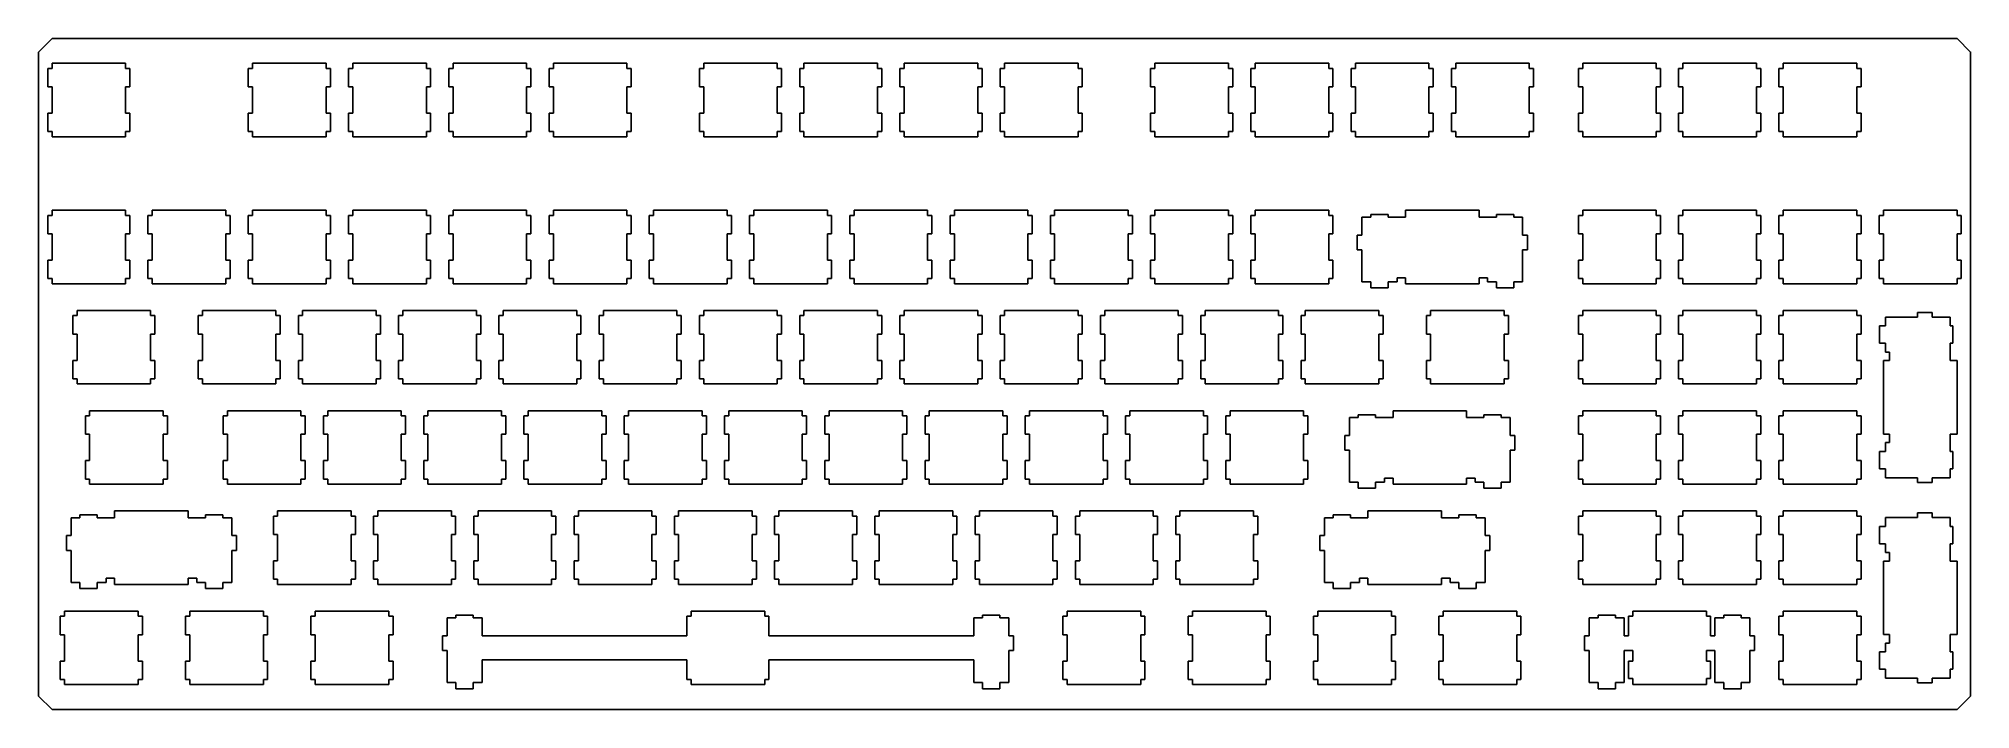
# Model space of a CAD drawing. Header units: millimetres. Extents: x 7 to 374, y 5 to 133.
import ezdxf

# ---------------------------------------------------------------- set-up
doc = ezdxf.new("R2010")
doc.units = ezdxf.units.MM
doc.layers.get('0').update_dxf_attribs({"true_color": 0xffffff})
doc.layers.add('BLACK', color=1, linetype='Continuous', true_color=0xff0000)

msp = doc.modelspace()

# ---------------------------------------------------------------- linework, layer by layer
at = {"color": 7, "true_color": 0xffffff}
for p, q in [((6.95, 8.03), (6.95, 130.45)), ((373.98, 8.03), (373.97, 130.46)), ((8.67, 127.32), (9.49, 127.32)), ((8.67, 123.82), (8.67, 127.32)), ((9.49, 127.32), (9.49, 128.3)), ((9.49, 128.3), (23.46, 128.3)), ((23.46, 127.32), (23.46, 128.3)), ((24.27, 127.32), (23.46, 127.32)), ((24.27, 127.32), (24.27, 123.82)), ((46.77, 127.32), (47.59, 127.32)), ((46.77, 123.82), (46.77, 127.32)), ((47.59, 127.32), (47.59, 128.3)), ((47.59, 128.3), (61.56, 128.3)), ((61.56, 127.32), (61.56, 128.3)), ((62.37, 127.32), (61.56, 127.32)), ((62.37, 127.32), (62.37, 123.82)), ((65.82, 127.32), (66.64, 127.32)), ((65.82, 123.82), (65.82, 127.32)), ((66.64, 127.32), (66.64, 128.3)), ((66.64, 128.3), (80.61, 128.3)), ((80.61, 127.32), (80.61, 128.3)), ((81.42, 127.32), (80.61, 127.32)), ((81.42, 127.32), (81.42, 123.82)), ((84.87, 127.32), (85.69, 127.32)), ((84.87, 123.82), (84.87, 127.32)), ((85.69, 127.32), (85.69, 128.3)), ((85.69, 128.3), (99.66, 128.3)), ((99.66, 127.32), (99.66, 128.3)), ((100.47, 127.32), (99.66, 127.32)), ((100.47, 127.32), (100.47, 123.82)), ((103.92, 127.32), (104.74, 127.32)), ((103.92, 123.82), (103.92, 127.32)), ((104.74, 127.32), (104.74, 128.3)), ((104.74, 128.3), (118.71, 128.3)), ((118.71, 127.32), (118.71, 128.3)), ((119.52, 127.32), (118.71, 127.32)), ((119.52, 127.32), (119.52, 123.82)), ((132.5, 127.32), (133.31, 127.32)), ((132.5, 123.82), (132.5, 127.32)), ((133.31, 127.32), (133.31, 128.3)), ((133.31, 128.3), (147.28, 128.3)), ((147.28, 127.32), (147.28, 128.3)), ((148.09, 127.32), (147.28, 127.32)), ((148.09, 127.32), (148.09, 123.82)), ((151.55, 127.32), (152.36, 127.32)), ((151.55, 123.82), (151.55, 127.32)), ((152.36, 127.32), (152.36, 128.3)), ((152.36, 128.3), (166.33, 128.3)), ((166.33, 127.32), (166.33, 128.3)), ((167.14, 127.32), (166.33, 127.32)), ((167.14, 127.32), (167.14, 123.82)), ((170.6, 127.32), (171.41, 127.32)), ((170.6, 123.82), (170.6, 127.32)), ((171.41, 127.32), (171.41, 128.3)), ((171.41, 128.3), (185.38, 128.3)), ((185.38, 127.32), (185.38, 128.3)), ((186.19, 127.32), (185.38, 127.32)), ((186.19, 127.32), (186.19, 123.82)), ((189.65, 127.32), (190.46, 127.32)), ((189.65, 123.82), (189.65, 127.32)), ((190.46, 127.32), (190.46, 128.3)), ((190.46, 128.3), (204.43, 128.3)), ((204.43, 127.32), (204.43, 128.3)), ((205.24, 127.32), (204.43, 127.32)), ((205.24, 127.32), (205.24, 123.82)), ((218.22, 127.32), (219.04, 127.32)), ((218.22, 123.82), (218.22, 127.32)), ((219.04, 127.32), (219.04, 128.3)), ((219.04, 128.3), (233.01, 128.3)), ((233.01, 127.32), (233.01, 128.3)), ((233.82, 127.32), (233.01, 127.32)), ((233.82, 127.32), (233.82, 123.82)), ((237.27, 127.32), (238.09, 127.32)), ((237.27, 123.82), (237.27, 127.32)), ((238.09, 127.32), (238.09, 128.3)), ((238.09, 128.3), (252.06, 128.3)), ((252.06, 127.32), (252.06, 128.3)), ((252.87, 127.32), (252.06, 127.32)), ((252.87, 127.32), (252.87, 123.82)), ((256.32, 127.32), (257.14, 127.32)), ((256.32, 123.82), (256.32, 127.32)), ((257.14, 127.32), (257.14, 128.3)), ((257.14, 128.3), (271.11, 128.3)), ((271.11, 127.32), (271.11, 128.3)), ((271.92, 127.32), (271.11, 127.32)), ((271.92, 127.32), (271.92, 123.82)), ((275.37, 127.32), (276.19, 127.32)), ((275.37, 123.82), (275.37, 127.32)), ((276.19, 127.32), (276.19, 128.3)), ((276.19, 128.3), (290.16, 128.3)), ((290.16, 127.32), (290.16, 128.3)), ((290.97, 127.32), (290.16, 127.32)), ((290.97, 127.32), (290.97, 123.82)), ((299.5, 127.32), (300.32, 127.32)), ((299.5, 123.82), (299.5, 127.32)), ((300.32, 127.32), (300.32, 128.3)), ((300.32, 128.3), (314.29, 128.3)), ((314.29, 127.32), (314.29, 128.3)), ((315.1, 127.32), (314.29, 127.32)), ((315.1, 127.32), (315.1, 123.82)), ((318.55, 127.32), (319.37, 127.32)), ((318.55, 123.82), (318.55, 127.32)), ((319.37, 127.32), (319.37, 128.3)), ((319.37, 128.3), (333.34, 128.3)), ((333.34, 127.32), (333.34, 128.3)), ((334.15, 127.32), (333.34, 127.32)), ((334.15, 127.32), (334.15, 123.82)), ((337.6, 127.32), (338.42, 127.32)), ((337.6, 123.82), (337.6, 127.32)), ((338.42, 127.32), (338.42, 128.3)), ((338.42, 128.3), (352.39, 128.3)), ((352.39, 127.32), (352.39, 128.3)), ((353.2, 127.32), (352.39, 127.32)), ((353.2, 127.32), (353.2, 123.82)), ((9.49, 123.82), (8.67, 123.82)), ((9.49, 118.81), (9.49, 123.82)), ((23.46, 123.82), (24.27, 123.82)), ((23.46, 123.82), (23.46, 118.81)), ((47.59, 123.82), (46.77, 123.82)), ((47.59, 118.81), (47.59, 123.82)), ((61.56, 123.82), (62.37, 123.82)), ((61.56, 123.82), (61.56, 118.81)), ((66.64, 123.82), (65.82, 123.82)), ((66.64, 118.81), (66.64, 123.82)), ((80.61, 123.82), (81.42, 123.82)), ((80.61, 123.82), (80.61, 118.81)), ((85.69, 123.82), (84.87, 123.82)), ((85.69, 118.81), (85.69, 123.82)), ((99.66, 123.82), (100.47, 123.82)), ((99.66, 123.82), (99.66, 118.81)), ((104.74, 123.82), (103.92, 123.82)), ((104.74, 118.81), (104.74, 123.82)), ((118.71, 123.82), (119.52, 123.82)), ((118.71, 123.82), (118.71, 118.81)), ((133.31, 123.82), (132.5, 123.82)), ((133.31, 118.81), (133.31, 123.82)), ((147.28, 123.82), (148.09, 123.82)), ((147.28, 123.82), (147.28, 118.81)), ((152.36, 123.82), (151.55, 123.82)), ((152.36, 118.81), (152.36, 123.82)), ((166.33, 123.82), (167.14, 123.82)), ((166.33, 123.82), (166.33, 118.81)), ((171.41, 123.82), (170.6, 123.82)), ((171.41, 118.81), (171.41, 123.82)), ((185.38, 123.82), (186.19, 123.82)), ((185.38, 123.82), (185.38, 118.81)), ((190.46, 123.82), (189.65, 123.82)), ((190.46, 118.81), (190.46, 123.82)), ((204.43, 123.82), (205.24, 123.82)), ((204.43, 123.82), (204.43, 118.81)), ((219.04, 123.82), (218.22, 123.82)), ((219.04, 118.81), (219.04, 123.82)), ((233.01, 123.82), (233.82, 123.82)), ((233.01, 123.82), (233.01, 118.81)), ((238.09, 123.82), (237.27, 123.82)), ((238.09, 118.81), (238.09, 123.82)), ((252.06, 123.82), (252.87, 123.82)), ((252.06, 123.82), (252.06, 118.81)), ((257.14, 123.82), (256.32, 123.82)), ((257.14, 118.81), (257.14, 123.82)), ((271.11, 123.82), (271.92, 123.82)), ((271.11, 123.82), (271.11, 118.81)), ((276.19, 123.82), (275.37, 123.82)), ((276.19, 118.81), (276.19, 123.82)), ((290.16, 123.82), (290.97, 123.82)), ((290.16, 123.82), (290.16, 118.81)), ((300.32, 123.82), (299.5, 123.82)), ((300.32, 118.81), (300.32, 123.82)), ((314.29, 123.82), (315.1, 123.82)), ((314.29, 123.82), (314.29, 118.81)), ((319.37, 123.82), (318.55, 123.82)), ((319.37, 118.81), (319.37, 123.82)), ((333.34, 123.82), (334.15, 123.82)), ((333.34, 123.82), (333.34, 118.81)), ((338.42, 123.82), (337.6, 123.82)), ((338.42, 118.81), (338.42, 123.82)), ((352.39, 123.82), (353.2, 123.82)), ((352.39, 123.82), (352.39, 118.81)), ((8.67, 118.81), (9.49, 118.81)), ((8.67, 115.31), (8.67, 118.81)), ((24.27, 118.81), (23.46, 118.81)), ((24.27, 118.81), (24.27, 115.31)), ((46.77, 118.81), (47.59, 118.81)), ((46.77, 115.31), (46.77, 118.81)), ((62.37, 118.81), (61.56, 118.81)), ((62.37, 118.81), (62.37, 115.31)), ((65.82, 118.81), (66.64, 118.81)), ((65.82, 115.31), (65.82, 118.81)), ((81.42, 118.81), (80.61, 118.81)), ((81.42, 118.81), (81.42, 115.31)), ((84.87, 118.81), (85.69, 118.81)), ((84.87, 115.31), (84.87, 118.81)), ((100.47, 118.81), (99.66, 118.81)), ((100.47, 118.81), (100.47, 115.31)), ((103.92, 118.81), (104.74, 118.81)), ((103.92, 115.31), (103.92, 118.81)), ((119.52, 118.81), (118.71, 118.81)), ((119.52, 118.81), (119.52, 115.31)), ((132.5, 118.81), (133.31, 118.81)), ((132.5, 115.31), (132.5, 118.81)), ((148.09, 118.81), (147.28, 118.81)), ((148.09, 118.81), (148.09, 115.31)), ((151.55, 118.81), (152.36, 118.81)), ((151.55, 115.31), (151.55, 118.81)), ((167.14, 118.81), (166.33, 118.81)), ((167.14, 118.81), (167.14, 115.31)), ((170.6, 118.81), (171.41, 118.81)), ((170.6, 115.31), (170.6, 118.81)), ((186.19, 118.81), (185.38, 118.81)), ((186.19, 118.81), (186.19, 115.31)), ((189.65, 118.81), (190.46, 118.81)), ((189.65, 115.31), (189.65, 118.81)), ((205.24, 118.81), (204.43, 118.81)), ((205.24, 118.81), (205.24, 115.31)), ((218.22, 118.81), (219.04, 118.81)), ((218.22, 115.31), (218.22, 118.81)), ((233.82, 118.81), (233.01, 118.81)), ((233.82, 118.81), (233.82, 115.31)), ((237.27, 118.81), (238.09, 118.81)), ((237.27, 115.31), (237.27, 118.81)), ((252.87, 118.81), (252.06, 118.81)), ((252.87, 118.81), (252.87, 115.31)), ((256.32, 118.81), (257.14, 118.81)), ((256.32, 115.31), (256.32, 118.81)), ((271.92, 118.81), (271.11, 118.81)), ((271.92, 118.81), (271.92, 115.31)), ((275.37, 118.81), (276.19, 118.81)), ((275.37, 115.31), (275.37, 118.81)), ((290.97, 118.81), (290.16, 118.81)), ((290.97, 118.81), (290.97, 115.31)), ((299.5, 118.81), (300.32, 118.81)), ((299.5, 115.31), (299.5, 118.81)), ((315.1, 118.81), (314.29, 118.81)), ((315.1, 118.81), (315.1, 115.31)), ((318.55, 118.81), (319.37, 118.81)), ((318.55, 115.31), (318.55, 118.81)), ((334.15, 118.81), (333.34, 118.81)), ((334.15, 118.81), (334.15, 115.31)), ((337.6, 118.81), (338.42, 118.81)), ((337.6, 115.31), (337.6, 118.81)), ((353.2, 118.81), (352.39, 118.81)), ((353.2, 118.81), (353.2, 115.31)), ((9.49, 115.31), (8.67, 115.31)), ((9.49, 114.33), (9.49, 115.31)), ((23.46, 114.33), (9.49, 114.33)), ((23.46, 115.31), (23.46, 114.33)), ((23.46, 115.31), (24.27, 115.31)), ((47.59, 115.31), (46.77, 115.31)), ((47.59, 114.33), (47.59, 115.31)), ((61.56, 114.33), (47.59, 114.33)), ((61.56, 115.31), (61.56, 114.33)), ((61.56, 115.31), (62.37, 115.31)), ((66.64, 115.31), (65.82, 115.31)), ((66.64, 114.33), (66.64, 115.31)), ((80.61, 114.33), (66.64, 114.33)), ((80.61, 115.31), (80.61, 114.33)), ((80.61, 115.31), (81.42, 115.31)), ((85.69, 115.31), (84.87, 115.31)), ((85.69, 114.33), (85.69, 115.31)), ((99.66, 114.33), (85.69, 114.33)), ((99.66, 115.31), (99.66, 114.33)), ((99.66, 115.31), (100.47, 115.31)), ((104.74, 115.31), (103.92, 115.31)), ((104.74, 114.33), (104.74, 115.31)), ((118.71, 114.33), (104.74, 114.33)), ((118.71, 115.31), (118.71, 114.33)), ((118.71, 115.31), (119.52, 115.31)), ((133.31, 115.31), (132.5, 115.31)), ((133.31, 114.33), (133.31, 115.31)), ((147.28, 114.33), (133.31, 114.33)), ((147.28, 115.31), (147.28, 114.33)), ((147.28, 115.31), (148.09, 115.31)), ((152.36, 115.31), (151.55, 115.31)), ((152.36, 114.33), (152.36, 115.31)), ((166.33, 114.33), (152.36, 114.33)), ((166.33, 115.31), (166.33, 114.33)), ((166.33, 115.31), (167.14, 115.31)), ((171.41, 115.31), (170.6, 115.31)), ((171.41, 114.33), (171.41, 115.31)), ((185.38, 114.33), (171.41, 114.33)), ((185.38, 115.31), (185.38, 114.33)), ((185.38, 115.31), (186.19, 115.31)), ((190.46, 115.31), (189.65, 115.31)), ((190.46, 114.33), (190.46, 115.31)), ((204.43, 114.33), (190.46, 114.33)), ((204.43, 115.31), (204.43, 114.33)), ((204.43, 115.31), (205.24, 115.31)), ((219.04, 115.31), (218.22, 115.31)), ((219.04, 114.33), (219.04, 115.31)), ((233.01, 114.33), (219.04, 114.33)), ((233.01, 115.31), (233.01, 114.33)), ((233.01, 115.31), (233.82, 115.31)), ((238.09, 115.31), (237.27, 115.31)), ((238.09, 114.33), (238.09, 115.31)), ((252.06, 114.33), (238.09, 114.33)), ((252.06, 115.31), (252.06, 114.33)), ((252.06, 115.31), (252.87, 115.31)), ((257.14, 115.31), (256.32, 115.31)), ((257.14, 114.33), (257.14, 115.31)), ((271.11, 114.33), (257.14, 114.33)), ((271.11, 115.31), (271.11, 114.33)), ((271.11, 115.31), (271.92, 115.31)), ((276.19, 115.31), (275.37, 115.31)), ((276.19, 114.33), (276.19, 115.31)), ((290.16, 114.33), (276.19, 114.33)), ((290.16, 115.31), (290.16, 114.33)), ((290.16, 115.31), (290.97, 115.31)), ((300.32, 115.31), (299.5, 115.31)), ((300.32, 114.33), (300.32, 115.31)), ((314.29, 114.33), (300.32, 114.33)), ((314.29, 115.31), (314.29, 114.33)), ((314.29, 115.31), (315.1, 115.31)), ((319.37, 115.31), (318.55, 115.31)), ((319.37, 114.33), (319.37, 115.31)), ((333.34, 114.33), (319.37, 114.33)), ((333.34, 115.31), (333.34, 114.33)), ((333.34, 115.31), (334.15, 115.31)), ((338.42, 115.31), (337.6, 115.31)), ((338.42, 114.33), (338.42, 115.31)), ((352.39, 114.33), (338.42, 114.33)), ((352.39, 115.31), (352.39, 114.33)), ((352.39, 115.31), (353.2, 115.31)), ((8.67, 99.38), (9.49, 99.38)), ((8.67, 95.88), (8.67, 99.38)), ((9.49, 99.38), (9.49, 100.36)), ((9.49, 100.36), (23.46, 100.36)), ((23.46, 99.38), (23.46, 100.36)), ((24.27, 99.38), (23.46, 99.38)), ((24.27, 99.38), (24.27, 95.88)), ((27.72, 99.38), (28.54, 99.38)), ((27.72, 95.88), (27.72, 99.38)), ((28.54, 99.38), (28.54, 100.36)), ((28.54, 100.36), (42.51, 100.36)), ((42.51, 99.38), (42.51, 100.36)), ((43.32, 99.38), (42.51, 99.38)), ((43.32, 99.38), (43.32, 95.88)), ((46.77, 99.38), (47.59, 99.38)), ((46.77, 95.88), (46.77, 99.38)), ((47.59, 99.38), (47.59, 100.36)), ((47.59, 100.36), (61.56, 100.36)), ((61.56, 99.38), (61.56, 100.36)), ((62.37, 99.38), (61.56, 99.38)), ((62.37, 99.38), (62.37, 95.88)), ((65.82, 99.38), (66.64, 99.38)), ((65.82, 95.88), (65.82, 99.38)), ((66.64, 99.38), (66.64, 100.36)), ((66.64, 100.36), (80.61, 100.36)), ((80.61, 99.38), (80.61, 100.36)), ((81.42, 99.38), (80.61, 99.38)), ((81.42, 99.38), (81.42, 95.88)), ((84.87, 99.38), (85.69, 99.38)), ((84.87, 95.88), (84.87, 99.38)), ((85.69, 99.38), (85.69, 100.36)), ((85.69, 100.36), (99.66, 100.36)), ((99.66, 99.38), (99.66, 100.36)), ((100.47, 99.38), (99.66, 99.38)), ((100.47, 99.38), (100.47, 95.88)), ((103.92, 99.38), (104.74, 99.38)), ((103.92, 95.88), (103.92, 99.38)), ((104.74, 99.38), (104.74, 100.36)), ((104.74, 100.36), (118.71, 100.36)), ((118.71, 99.38), (118.71, 100.36)), ((119.52, 99.38), (118.71, 99.38)), ((119.52, 99.38), (119.52, 95.88)), ((122.97, 99.38), (123.79, 99.38)), ((122.97, 95.88), (122.97, 99.38)), ((123.79, 99.38), (123.79, 100.36)), ((123.79, 100.36), (137.76, 100.36)), ((137.76, 99.38), (137.76, 100.36)), ((138.57, 99.38), (137.76, 99.38)), ((138.57, 99.38), (138.57, 95.88)), ((142.02, 99.38), (142.84, 99.38)), ((142.02, 95.88), (142.02, 99.38)), ((142.84, 99.38), (142.84, 100.36)), ((142.84, 100.36), (156.81, 100.36)), ((156.81, 99.38), (156.81, 100.36)), ((157.62, 99.38), (156.81, 99.38)), ((157.62, 99.38), (157.62, 95.88)), ((161.07, 99.38), (161.89, 99.38)), ((161.07, 95.88), (161.07, 99.38)), ((161.89, 99.38), (161.89, 100.36)), ((161.89, 100.36), (175.86, 100.36)), ((175.86, 99.38), (175.86, 100.36)), ((176.67, 99.38), (175.86, 99.38)), ((176.67, 99.38), (176.67, 95.88)), ((180.12, 99.38), (180.94, 99.38)), ((180.12, 95.88), (180.12, 99.38)), ((180.94, 99.38), (180.94, 100.36)), ((180.94, 100.36), (194.91, 100.36)), ((194.91, 99.38), (194.91, 100.36)), ((195.72, 99.38), (194.91, 99.38)), ((195.72, 99.38), (195.72, 95.88)), ((199.17, 99.38), (199.99, 99.38)), ((199.17, 95.88), (199.17, 99.38)), ((199.99, 99.38), (199.99, 100.36)), ((199.99, 100.36), (213.96, 100.36)), ((213.96, 99.38), (213.96, 100.36)), ((214.77, 99.38), (213.96, 99.38)), ((214.77, 99.38), (214.77, 95.88)), ((218.22, 99.38), (219.04, 99.38)), ((218.22, 95.88), (218.22, 99.38)), ((219.04, 99.38), (219.04, 100.36)), ((219.04, 100.36), (233.01, 100.36)), ((233.01, 99.38), (233.01, 100.36)), ((233.82, 99.38), (233.01, 99.38)), ((233.82, 99.38), (233.82, 95.88)), ((237.27, 99.38), (238.09, 99.38)), ((237.27, 95.88), (237.27, 99.38)), ((238.09, 99.38), (238.09, 100.36)), ((238.09, 100.36), (252.06, 100.36)), ((252.06, 99.38), (252.06, 100.36)), ((252.87, 99.38), (252.06, 99.38)), ((252.87, 99.38), (252.87, 95.88)), ((299.5, 95.88), (299.5, 99.38)), ((299.5, 99.38), (300.32, 99.38)), ((300.32, 100.36), (314.29, 100.36)), ((300.32, 99.38), (300.32, 100.36)), ((314.29, 99.38), (314.29, 100.36)), ((315.1, 99.38), (314.29, 99.38)), ((315.1, 99.38), (315.1, 95.88)), ((318.55, 95.88), (318.55, 99.38)), ((318.55, 99.38), (319.37, 99.38)), ((319.37, 100.36), (333.34, 100.36)), ((319.37, 99.38), (319.37, 100.36)), ((333.34, 99.38), (333.34, 100.36)), ((334.15, 99.38), (333.34, 99.38)), ((334.15, 99.38), (334.15, 95.88)), ((337.6, 95.88), (337.6, 99.38)), ((337.6, 99.38), (338.42, 99.38)), ((338.42, 100.36), (352.39, 100.36)), ((338.42, 99.38), (338.42, 100.36)), ((352.39, 99.38), (352.39, 100.36)), ((353.2, 99.38), (352.39, 99.38)), ((353.2, 99.38), (353.2, 95.88)), ((356.65, 95.88), (356.65, 99.38)), ((356.65, 99.38), (357.47, 99.38)), ((357.47, 100.36), (371.44, 100.36)), ((357.47, 99.38), (357.47, 100.36)), ((371.44, 99.38), (371.44, 100.36)), ((372.25, 99.38), (371.44, 99.38)), ((372.25, 99.38), (372.25, 95.88)), ((9.49, 95.88), (8.67, 95.88)), ((9.49, 90.87), (9.49, 95.88)), ((23.46, 95.88), (24.27, 95.88)), ((23.46, 95.88), (23.46, 90.87)), ((28.54, 95.88), (27.72, 95.88)), ((28.54, 90.87), (28.54, 95.88)), ((42.51, 95.88), (43.32, 95.88)), ((42.51, 95.88), (42.51, 90.87)), ((47.59, 95.88), (46.77, 95.88)), ((47.59, 90.87), (47.59, 95.88)), ((61.56, 95.88), (62.37, 95.88)), ((61.56, 95.88), (61.56, 90.87)), ((66.64, 95.88), (65.82, 95.88)), ((66.64, 90.87), (66.64, 95.88)), ((80.61, 95.88), (81.42, 95.88)), ((80.61, 95.88), (80.61, 90.87)), ((85.69, 95.88), (84.87, 95.88)), ((85.69, 90.87), (85.69, 95.88)), ((99.66, 95.88), (100.47, 95.88)), ((99.66, 95.88), (99.66, 90.87)), ((104.74, 95.88), (103.92, 95.88)), ((104.74, 90.87), (104.74, 95.88)), ((118.71, 95.88), (119.52, 95.88)), ((118.71, 95.88), (118.71, 90.87)), ((123.79, 95.88), (122.97, 95.88)), ((123.79, 90.87), (123.79, 95.88)), ((137.76, 95.88), (138.57, 95.88)), ((137.76, 95.88), (137.76, 90.87)), ((142.84, 95.88), (142.02, 95.88)), ((142.84, 90.87), (142.84, 95.88)), ((156.81, 95.88), (157.62, 95.88)), ((156.81, 95.88), (156.81, 90.87)), ((161.89, 95.88), (161.07, 95.88)), ((161.89, 90.87), (161.89, 95.88)), ((175.86, 95.88), (176.67, 95.88)), ((175.86, 95.88), (175.86, 90.87)), ((180.94, 95.88), (180.12, 95.88)), ((180.94, 90.87), (180.94, 95.88)), ((194.91, 95.88), (195.72, 95.88)), ((194.91, 95.88), (194.91, 90.87)), ((199.99, 95.88), (199.17, 95.88)), ((199.99, 90.87), (199.99, 95.88)), ((213.96, 95.88), (214.77, 95.88)), ((213.96, 95.88), (213.96, 90.87)), ((219.04, 95.88), (218.22, 95.88)), ((219.04, 90.87), (219.04, 95.88)), ((233.01, 95.88), (233.82, 95.88)), ((233.01, 95.88), (233.01, 90.87)), ((238.09, 95.88), (237.27, 95.88)), ((238.09, 90.87), (238.09, 95.88)), ((252.06, 95.88), (252.87, 95.88)), ((252.06, 95.88), (252.06, 90.87)), ((300.32, 95.88), (299.5, 95.88)), ((300.32, 90.87), (300.32, 95.88)), ((314.29, 95.88), (314.29, 90.87)), ((314.29, 95.88), (315.1, 95.88)), ((319.37, 95.88), (318.55, 95.88)), ((319.37, 90.87), (319.37, 95.88)), ((333.34, 95.88), (333.34, 90.87)), ((333.34, 95.88), (334.15, 95.88)), ((338.42, 95.88), (337.6, 95.88)), ((338.42, 90.87), (338.42, 95.88)), ((352.39, 95.88), (352.39, 90.87)), ((352.39, 95.88), (353.2, 95.88)), ((357.47, 95.88), (356.65, 95.88)), ((357.47, 90.87), (357.47, 95.88)), ((371.44, 95.88), (371.44, 90.87)), ((371.44, 95.88), (372.25, 95.88)), ((8.67, 90.87), (9.49, 90.87)), ((8.67, 87.37), (8.67, 90.87)), ((24.27, 90.87), (23.46, 90.87)), ((24.27, 90.87), (24.27, 87.37)), ((27.72, 90.87), (28.54, 90.87)), ((27.72, 87.37), (27.72, 90.87)), ((43.32, 90.87), (42.51, 90.87)), ((43.32, 90.87), (43.32, 87.37)), ((46.77, 90.87), (47.59, 90.87)), ((46.77, 87.37), (46.77, 90.87)), ((62.37, 90.87), (61.56, 90.87)), ((62.37, 90.87), (62.37, 87.37)), ((65.82, 90.87), (66.64, 90.87)), ((65.82, 87.37), (65.82, 90.87)), ((81.42, 90.87), (80.61, 90.87)), ((81.42, 90.87), (81.42, 87.37)), ((84.87, 90.87), (85.69, 90.87)), ((84.87, 87.37), (84.87, 90.87)), ((100.47, 90.87), (99.66, 90.87)), ((100.47, 90.87), (100.47, 87.37)), ((103.92, 90.87), (104.74, 90.87)), ((103.92, 87.37), (103.92, 90.87)), ((119.52, 90.87), (118.71, 90.87)), ((119.52, 90.87), (119.52, 87.37)), ((122.97, 90.87), (123.79, 90.87)), ((122.97, 87.37), (122.97, 90.87)), ((138.57, 90.87), (137.76, 90.87)), ((138.57, 90.87), (138.57, 87.37)), ((142.02, 90.87), (142.84, 90.87)), ((142.02, 87.37), (142.02, 90.87)), ((157.62, 90.87), (156.81, 90.87)), ((157.62, 90.87), (157.62, 87.37)), ((161.07, 90.87), (161.89, 90.87)), ((161.07, 87.37), (161.07, 90.87)), ((176.67, 90.87), (175.86, 90.87)), ((176.67, 90.87), (176.67, 87.37)), ((180.12, 90.87), (180.94, 90.87)), ((180.12, 87.37), (180.12, 90.87)), ((195.72, 90.87), (194.91, 90.87)), ((195.72, 90.87), (195.72, 87.37)), ((199.17, 90.87), (199.99, 90.87)), ((199.17, 87.37), (199.17, 90.87)), ((214.77, 90.87), (213.96, 90.87)), ((214.77, 90.87), (214.77, 87.37)), ((218.22, 90.87), (219.04, 90.87)), ((218.22, 87.37), (218.22, 90.87)), ((233.82, 90.87), (233.01, 90.87)), ((233.82, 90.87), (233.82, 87.37)), ((237.27, 90.87), (238.09, 90.87)), ((237.27, 87.37), (237.27, 90.87)), ((252.87, 90.87), (252.06, 90.87)), ((252.87, 90.87), (252.87, 87.37)), ((299.5, 87.37), (299.5, 90.87)), ((299.5, 90.87), (300.32, 90.87)), ((315.1, 90.87), (314.29, 90.87)), ((315.1, 90.87), (315.1, 87.37)), ((318.55, 87.37), (318.55, 90.87)), ((318.55, 90.87), (319.37, 90.87)), ((334.15, 90.87), (333.34, 90.87)), ((334.15, 90.87), (334.15, 87.37)), ((337.6, 87.37), (337.6, 90.87)), ((337.6, 90.87), (338.42, 90.87)), ((353.2, 90.87), (352.39, 90.87)), ((353.2, 90.87), (353.2, 87.37)), ((356.65, 87.37), (356.65, 90.87)), ((356.65, 90.87), (357.47, 90.87)), ((372.25, 90.87), (371.44, 90.87)), ((372.25, 90.87), (372.25, 87.37)), ((9.49, 87.37), (8.67, 87.37)), ((9.49, 86.39), (9.49, 87.37)), ((23.46, 86.39), (9.49, 86.39)), ((23.46, 87.37), (23.46, 86.39)), ((23.46, 87.37), (24.27, 87.37)), ((28.54, 87.37), (27.72, 87.37)), ((28.54, 86.39), (28.54, 87.37)), ((42.51, 86.39), (28.54, 86.39)), ((42.51, 87.37), (42.51, 86.39)), ((42.51, 87.37), (43.32, 87.37)), ((47.59, 87.37), (46.77, 87.37)), ((47.59, 86.39), (47.59, 87.37)), ((61.56, 86.39), (47.59, 86.39)), ((61.56, 87.37), (61.56, 86.39)), ((61.56, 87.37), (62.37, 87.37)), ((66.64, 87.37), (65.82, 87.37)), ((66.64, 86.39), (66.64, 87.37)), ((80.61, 86.39), (66.64, 86.39)), ((80.61, 87.37), (80.61, 86.39)), ((80.61, 87.37), (81.42, 87.37)), ((85.69, 87.37), (84.87, 87.37)), ((85.69, 86.39), (85.69, 87.37)), ((99.66, 86.39), (85.69, 86.39)), ((99.66, 87.37), (99.66, 86.39)), ((99.66, 87.37), (100.47, 87.37)), ((104.74, 87.37), (103.92, 87.37)), ((104.74, 86.39), (104.74, 87.37)), ((118.71, 86.39), (104.74, 86.39)), ((118.71, 87.37), (118.71, 86.39)), ((118.71, 87.37), (119.52, 87.37)), ((123.79, 87.37), (122.97, 87.37)), ((123.79, 86.39), (123.79, 87.37)), ((137.76, 86.39), (123.79, 86.39)), ((137.76, 87.37), (137.76, 86.39)), ((137.76, 87.37), (138.57, 87.37)), ((142.84, 87.37), (142.02, 87.37)), ((142.84, 86.39), (142.84, 87.37)), ((156.81, 86.39), (142.84, 86.39)), ((156.81, 87.37), (156.81, 86.39)), ((156.81, 87.37), (157.62, 87.37)), ((161.89, 87.37), (161.07, 87.37)), ((161.89, 86.39), (161.89, 87.37)), ((175.86, 86.39), (161.89, 86.39)), ((175.86, 87.37), (175.86, 86.39)), ((175.86, 87.37), (176.67, 87.37)), ((180.94, 87.37), (180.12, 87.37)), ((180.94, 86.39), (180.94, 87.37)), ((194.91, 86.39), (180.94, 86.39)), ((194.91, 87.37), (194.91, 86.39)), ((194.91, 87.37), (195.72, 87.37)), ((199.99, 87.37), (199.17, 87.37)), ((199.99, 86.39), (199.99, 87.37)), ((213.96, 86.39), (199.99, 86.39)), ((213.96, 87.37), (213.96, 86.39)), ((213.96, 87.37), (214.77, 87.37)), ((219.04, 87.37), (218.22, 87.37)), ((219.04, 86.39), (219.04, 87.37)), ((233.01, 86.39), (219.04, 86.39)), ((233.01, 87.37), (233.01, 86.39)), ((233.01, 87.37), (233.82, 87.37)), ((238.09, 87.37), (237.27, 87.37)), ((238.09, 86.39), (238.09, 87.37)), ((252.06, 86.39), (238.09, 86.39)), ((252.06, 87.37), (252.06, 86.39)), ((252.06, 87.37), (252.87, 87.37)), ((300.32, 87.37), (299.5, 87.37)), ((300.32, 86.39), (300.32, 87.37)), ((314.29, 86.39), (300.32, 86.39)), ((314.29, 87.37), (315.1, 87.37)), ((314.29, 87.37), (314.29, 86.39)), ((319.37, 87.37), (318.55, 87.37)), ((319.37, 86.39), (319.37, 87.37)), ((333.34, 86.39), (319.37, 86.39)), ((333.34, 87.37), (334.15, 87.37)), ((333.34, 87.37), (333.34, 86.39)), ((338.42, 87.37), (337.6, 87.37)), ((338.42, 86.39), (338.42, 87.37)), ((352.39, 86.39), (338.42, 86.39)), ((352.39, 87.37), (353.2, 87.37)), ((352.39, 87.37), (352.39, 86.39)), ((357.47, 87.37), (356.65, 87.37)), ((357.47, 86.39), (357.47, 87.37)), ((371.44, 86.39), (357.47, 86.39)), ((371.44, 87.37), (372.25, 87.37)), ((371.44, 87.37), (371.44, 86.39)), ((14.25, 80.33), (14.25, 81.31)), ((14.25, 81.31), (28.22, 81.31)), ((28.22, 80.33), (28.22, 81.31)), ((38.06, 80.33), (38.06, 81.31)), ((38.06, 81.31), (52.03, 81.31)), ((52.03, 80.33), (52.03, 81.31)), ((57.11, 80.33), (57.11, 81.31)), ((57.11, 81.31), (71.08, 81.31)), ((71.08, 80.33), (71.08, 81.31)), ((76.16, 80.33), (76.16, 81.31)), ((76.16, 81.31), (90.13, 81.31)), ((90.13, 80.33), (90.13, 81.31)), ((95.21, 80.33), (95.21, 81.31)), ((95.21, 81.31), (109.18, 81.31)), ((109.18, 80.33), (109.18, 81.31)), ((114.26, 80.33), (114.26, 81.31)), ((114.26, 81.31), (128.23, 81.31)), ((128.23, 80.33), (128.23, 81.31)), ((133.31, 80.33), (133.31, 81.31)), ((133.31, 81.31), (147.28, 81.31)), ((147.28, 80.33), (147.28, 81.31)), ((152.36, 80.33), (152.36, 81.31)), ((152.36, 81.31), (166.33, 81.31)), ((166.33, 80.33), (166.33, 81.31)), ((171.41, 80.33), (171.41, 81.31)), ((171.41, 81.31), (185.38, 81.31)), ((185.38, 80.33), (185.38, 81.31)), ((190.46, 80.33), (190.46, 81.31)), ((190.46, 81.31), (204.43, 81.31)), ((204.43, 80.33), (204.43, 81.31)), ((209.51, 80.33), (209.51, 81.31)), ((209.51, 81.31), (223.48, 81.31)), ((223.48, 80.33), (223.48, 81.31)), ((228.56, 80.33), (228.56, 81.31)), ((228.56, 81.31), (242.53, 81.31)), ((242.53, 80.33), (242.53, 81.31)), ((247.61, 80.33), (247.61, 81.31)), ((247.61, 81.31), (261.58, 81.31)), ((261.58, 80.33), (261.58, 81.31)), ((271.42, 80.33), (271.42, 81.31)), ((271.42, 81.31), (285.39, 81.31)), ((285.39, 80.33), (285.39, 81.31)), ((300.32, 80.33), (300.32, 81.31)), ((300.32, 81.31), (314.29, 81.31)), ((314.29, 80.33), (314.29, 81.31)), ((319.37, 80.33), (319.37, 81.31)), ((319.37, 81.31), (333.34, 81.31)), ((333.34, 80.33), (333.34, 81.31)), ((338.42, 80.33), (338.42, 81.31)), ((338.42, 81.31), (352.39, 81.31)), ((352.39, 80.33), (352.39, 81.31)), ((13.44, 80.33), (14.25, 80.33)), ((13.44, 76.83), (13.44, 80.33)), ((29.03, 80.33), (28.22, 80.33)), ((29.03, 80.33), (29.03, 76.83)), ((37.25, 80.33), (38.06, 80.33)), ((37.25, 76.83), (37.25, 80.33)), ((52.84, 80.33), (52.03, 80.33)), ((52.84, 80.33), (52.84, 76.83)), ((56.3, 80.33), (57.11, 80.33)), ((56.3, 76.83), (56.3, 80.33)), ((71.89, 80.33), (71.08, 80.33)), ((71.89, 80.33), (71.89, 76.83)), ((75.35, 80.33), (76.16, 80.33)), ((75.35, 76.83), (75.35, 80.33)), ((90.94, 80.33), (90.13, 80.33)), ((90.94, 80.33), (90.94, 76.83)), ((94.4, 80.33), (95.21, 80.33)), ((94.4, 76.83), (94.4, 80.33)), ((109.99, 80.33), (109.18, 80.33)), ((109.99, 80.33), (109.99, 76.83)), ((113.45, 80.33), (114.26, 80.33)), ((113.45, 76.83), (113.45, 80.33)), ((129.04, 80.33), (128.23, 80.33)), ((129.04, 80.33), (129.04, 76.83)), ((132.5, 80.33), (133.31, 80.33)), ((132.5, 76.83), (132.5, 80.33)), ((148.09, 80.33), (147.28, 80.33)), ((148.09, 80.33), (148.09, 76.83)), ((151.55, 80.33), (152.36, 80.33)), ((151.55, 76.83), (151.55, 80.33)), ((167.14, 80.33), (166.33, 80.33)), ((167.14, 80.33), (167.14, 76.83)), ((170.6, 80.33), (171.41, 80.33)), ((170.6, 76.83), (170.6, 80.33)), ((186.19, 80.33), (185.38, 80.33)), ((186.19, 80.33), (186.19, 76.83)), ((189.65, 80.33), (190.46, 80.33)), ((189.65, 76.83), (189.65, 80.33)), ((205.24, 80.33), (204.43, 80.33)), ((205.24, 80.33), (205.24, 76.83)), ((208.7, 80.33), (209.51, 80.33)), ((208.7, 76.83), (208.7, 80.33)), ((224.29, 80.33), (223.48, 80.33)), ((224.29, 80.33), (224.29, 76.83)), ((227.75, 80.33), (228.56, 80.33)), ((227.75, 76.83), (227.75, 80.33)), ((243.34, 80.33), (242.53, 80.33)), ((243.34, 80.33), (243.34, 76.83)), ((246.8, 80.33), (247.61, 80.33)), ((246.8, 76.83), (246.8, 80.33)), ((262.39, 80.33), (261.58, 80.33)), ((262.39, 80.33), (262.39, 76.83)), ((270.61, 80.33), (271.42, 80.33)), ((270.61, 76.83), (270.61, 80.33)), ((286.21, 80.33), (285.39, 80.33)), ((286.21, 80.33), (286.21, 76.83)), ((299.5, 80.33), (300.32, 80.33)), ((299.5, 76.83), (299.5, 80.33)), ((315.1, 80.33), (314.29, 80.33)), ((315.1, 80.33), (315.1, 76.83)), ((318.55, 80.33), (319.37, 80.33)), ((318.55, 76.83), (318.55, 80.33)), ((334.15, 80.33), (333.34, 80.33)), ((334.15, 80.33), (334.15, 76.83)), ((337.6, 80.33), (338.42, 80.33)), ((337.6, 76.83), (337.6, 80.33)), ((353.2, 80.33), (352.39, 80.33)), ((353.2, 80.33), (353.2, 76.83)), ((14.25, 76.83), (13.44, 76.83)), ((14.25, 71.82), (14.25, 76.83)), ((28.22, 76.83), (29.03, 76.83)), ((28.22, 76.83), (28.22, 71.82)), ((38.06, 76.83), (37.25, 76.83)), ((38.06, 71.82), (38.06, 76.83)), ((52.03, 76.83), (52.84, 76.83)), ((52.03, 76.83), (52.03, 71.82)), ((57.11, 76.83), (56.3, 76.83)), ((57.11, 71.82), (57.11, 76.83)), ((71.08, 76.83), (71.89, 76.83)), ((71.08, 76.83), (71.08, 71.82)), ((76.16, 76.83), (75.35, 76.83)), ((76.16, 71.82), (76.16, 76.83)), ((90.13, 76.83), (90.94, 76.83)), ((90.13, 76.83), (90.13, 71.82)), ((95.21, 76.83), (94.4, 76.83)), ((95.21, 71.82), (95.21, 76.83)), ((109.18, 76.83), (109.99, 76.83)), ((109.18, 76.83), (109.18, 71.82)), ((114.26, 76.83), (113.45, 76.83)), ((114.26, 71.82), (114.26, 76.83)), ((128.23, 76.83), (129.04, 76.83)), ((128.23, 76.83), (128.23, 71.82)), ((133.31, 76.83), (132.5, 76.83)), ((133.31, 71.82), (133.31, 76.83)), ((147.28, 76.83), (148.09, 76.83)), ((147.28, 76.83), (147.28, 71.82)), ((152.36, 76.83), (151.55, 76.83)), ((152.36, 71.82), (152.36, 76.83)), ((166.33, 76.83), (167.14, 76.83)), ((166.33, 76.83), (166.33, 71.82)), ((171.41, 76.83), (170.6, 76.83)), ((171.41, 71.82), (171.41, 76.83)), ((185.38, 76.83), (186.19, 76.83)), ((185.38, 76.83), (185.38, 71.82)), ((190.46, 76.83), (189.65, 76.83)), ((190.46, 71.82), (190.46, 76.83)), ((204.43, 76.83), (205.24, 76.83)), ((204.43, 76.83), (204.43, 71.82)), ((209.51, 76.83), (208.7, 76.83)), ((209.51, 71.82), (209.51, 76.83)), ((223.48, 76.83), (224.29, 76.83)), ((223.48, 76.83), (223.48, 71.82)), ((228.56, 76.83), (227.75, 76.83)), ((228.56, 71.82), (228.56, 76.83)), ((242.53, 76.83), (243.34, 76.83)), ((242.53, 76.83), (242.53, 71.82)), ((247.61, 76.83), (246.8, 76.83)), ((247.61, 71.82), (247.61, 76.83)), ((261.58, 76.83), (262.39, 76.83)), ((261.58, 76.83), (261.58, 71.82)), ((271.42, 76.83), (270.61, 76.83)), ((271.42, 71.82), (271.42, 76.83)), ((285.39, 76.83), (286.21, 76.83)), ((285.39, 76.83), (285.39, 71.82)), ((300.32, 76.83), (299.5, 76.83)), ((300.32, 71.82), (300.32, 76.83)), ((314.29, 76.83), (314.29, 71.82)), ((314.29, 76.83), (315.1, 76.83)), ((319.37, 76.83), (318.55, 76.83)), ((319.37, 71.82), (319.37, 76.83)), ((333.34, 76.83), (333.34, 71.82)), ((333.34, 76.83), (334.15, 76.83)), ((338.42, 76.83), (337.6, 76.83)), ((338.42, 71.82), (338.42, 76.83)), ((352.39, 76.83), (352.39, 71.82)), ((352.39, 76.83), (353.2, 76.83)), ((13.44, 71.82), (14.25, 71.82)), ((13.44, 68.32), (13.44, 71.82)), ((29.03, 71.82), (28.22, 71.82)), ((29.03, 71.82), (29.03, 68.32)), ((37.25, 71.82), (38.06, 71.82)), ((37.25, 68.32), (37.25, 71.82)), ((52.84, 71.82), (52.03, 71.82)), ((52.84, 71.82), (52.84, 68.32)), ((56.3, 71.82), (57.11, 71.82)), ((56.3, 68.32), (56.3, 71.82)), ((71.89, 71.82), (71.08, 71.82)), ((71.89, 71.82), (71.89, 68.32)), ((75.35, 71.82), (76.16, 71.82)), ((75.35, 68.32), (75.35, 71.82)), ((90.94, 71.82), (90.13, 71.82)), ((90.94, 71.82), (90.94, 68.32)), ((94.4, 71.82), (95.21, 71.82)), ((94.4, 68.32), (94.4, 71.82)), ((109.99, 71.82), (109.18, 71.82)), ((109.99, 71.82), (109.99, 68.32)), ((113.45, 71.82), (114.26, 71.82)), ((113.45, 68.32), (113.45, 71.82)), ((129.04, 71.82), (128.23, 71.82)), ((129.04, 71.82), (129.04, 68.32)), ((132.5, 71.82), (133.31, 71.82)), ((132.5, 68.32), (132.5, 71.82)), ((148.09, 71.82), (147.28, 71.82)), ((148.09, 71.82), (148.09, 68.32)), ((151.55, 71.82), (152.36, 71.82)), ((151.55, 68.32), (151.55, 71.82)), ((167.14, 71.82), (166.33, 71.82)), ((167.14, 71.82), (167.14, 68.32)), ((170.6, 71.82), (171.41, 71.82)), ((170.6, 68.32), (170.6, 71.82)), ((186.19, 71.82), (185.38, 71.82)), ((186.19, 71.82), (186.19, 68.32)), ((189.65, 71.82), (190.46, 71.82)), ((189.65, 68.32), (189.65, 71.82)), ((205.24, 71.82), (204.43, 71.82)), ((205.24, 71.82), (205.24, 68.32)), ((208.7, 71.82), (209.51, 71.82)), ((208.7, 68.32), (208.7, 71.82)), ((224.29, 71.82), (223.48, 71.82)), ((224.29, 71.82), (224.29, 68.32)), ((227.75, 71.82), (228.56, 71.82)), ((227.75, 68.32), (227.75, 71.82)), ((243.34, 71.82), (242.53, 71.82)), ((243.34, 71.82), (243.34, 68.32)), ((246.8, 71.82), (247.61, 71.82)), ((246.8, 68.32), (246.8, 71.82)), ((262.39, 71.82), (261.58, 71.82)), ((262.39, 71.82), (262.39, 68.32)), ((270.61, 71.82), (271.42, 71.82)), ((270.61, 68.32), (270.61, 71.82)), ((286.21, 71.82), (285.39, 71.82)), ((286.21, 71.82), (286.21, 68.32)), ((299.5, 71.82), (300.32, 71.82)), ((299.5, 68.32), (299.5, 71.82)), ((315.1, 71.82), (314.29, 71.82)), ((315.1, 71.82), (315.1, 68.32)), ((318.55, 71.82), (319.37, 71.82)), ((318.55, 68.32), (318.55, 71.82)), ((334.15, 71.82), (333.34, 71.82)), ((334.15, 71.82), (334.15, 68.32)), ((337.6, 71.82), (338.42, 71.82)), ((337.6, 68.32), (337.6, 71.82)), ((353.2, 71.82), (352.39, 71.82)), ((353.2, 71.82), (353.2, 68.32)), ((14.25, 68.32), (13.44, 68.32)), ((14.25, 67.34), (14.25, 68.32)), ((28.22, 67.34), (14.25, 67.34)), ((28.22, 68.32), (28.22, 67.34)), ((28.22, 68.32), (29.03, 68.32)), ((38.06, 68.32), (37.25, 68.32)), ((38.06, 67.34), (38.06, 68.32)), ((52.03, 67.34), (38.06, 67.34)), ((52.03, 68.32), (52.03, 67.34)), ((52.03, 68.32), (52.84, 68.32)), ((57.11, 68.32), (56.3, 68.32)), ((57.11, 67.34), (57.11, 68.32)), ((71.08, 67.34), (57.11, 67.34)), ((71.08, 68.32), (71.08, 67.34)), ((71.08, 68.32), (71.89, 68.32)), ((76.16, 68.32), (75.35, 68.32)), ((76.16, 67.34), (76.16, 68.32)), ((90.13, 67.34), (76.16, 67.34)), ((90.13, 68.32), (90.13, 67.34)), ((90.13, 68.32), (90.94, 68.32)), ((95.21, 68.32), (94.4, 68.32)), ((95.21, 67.34), (95.21, 68.32)), ((109.18, 67.34), (95.21, 67.34)), ((109.18, 68.32), (109.18, 67.34)), ((109.18, 68.32), (109.99, 68.32)), ((114.26, 68.32), (113.45, 68.32)), ((114.26, 67.34), (114.26, 68.32)), ((128.23, 67.34), (114.26, 67.34)), ((128.23, 68.32), (128.23, 67.34)), ((128.23, 68.32), (129.04, 68.32)), ((133.31, 68.32), (132.5, 68.32)), ((133.31, 67.34), (133.31, 68.32)), ((147.28, 67.34), (133.31, 67.34)), ((147.28, 68.32), (147.28, 67.34)), ((147.28, 68.32), (148.09, 68.32)), ((152.36, 68.32), (151.55, 68.32)), ((152.36, 67.34), (152.36, 68.32)), ((166.33, 67.34), (152.36, 67.34)), ((166.33, 68.32), (166.33, 67.34)), ((166.33, 68.32), (167.14, 68.32)), ((171.41, 68.32), (170.6, 68.32)), ((171.41, 67.34), (171.41, 68.32)), ((185.38, 67.34), (171.41, 67.34)), ((185.38, 68.32), (185.38, 67.34)), ((185.38, 68.32), (186.19, 68.32)), ((190.46, 68.32), (189.65, 68.32)), ((190.46, 67.34), (190.46, 68.32)), ((204.43, 67.34), (190.46, 67.34)), ((204.43, 68.32), (204.43, 67.34)), ((204.43, 68.32), (205.24, 68.32)), ((209.51, 68.32), (208.7, 68.32)), ((209.51, 67.34), (209.51, 68.32)), ((223.48, 67.34), (209.51, 67.34)), ((223.48, 68.32), (223.48, 67.34)), ((223.48, 68.32), (224.29, 68.32)), ((228.56, 68.32), (227.75, 68.32)), ((228.56, 67.34), (228.56, 68.32)), ((242.53, 67.34), (228.56, 67.34)), ((242.53, 68.32), (242.53, 67.34)), ((242.53, 68.32), (243.34, 68.32)), ((247.61, 68.32), (246.8, 68.32)), ((247.61, 67.34), (247.61, 68.32)), ((261.58, 67.34), (247.61, 67.34)), ((261.58, 68.32), (261.58, 67.34)), ((261.58, 68.32), (262.39, 68.32)), ((271.42, 68.32), (270.61, 68.32)), ((271.42, 67.34), (271.42, 68.32)), ((285.39, 67.34), (271.42, 67.34)), ((285.39, 68.32), (285.39, 67.34)), ((285.39, 68.32), (286.21, 68.32)), ((300.32, 68.32), (299.5, 68.32)), ((300.32, 67.34), (300.32, 68.32)), ((314.29, 67.34), (300.32, 67.34)), ((314.29, 68.32), (314.29, 67.34)), ((314.29, 68.32), (315.1, 68.32)), ((319.37, 68.32), (318.55, 68.32)), ((319.37, 67.34), (319.37, 68.32)), ((333.34, 67.34), (319.37, 67.34)), ((333.34, 68.32), (333.34, 67.34)), ((333.34, 68.32), (334.15, 68.32)), ((338.42, 68.32), (337.6, 68.32)), ((338.42, 67.34), (338.42, 68.32)), ((352.39, 67.34), (338.42, 67.34)), ((352.39, 68.32), (352.39, 67.34)), ((352.39, 68.32), (353.2, 68.32)), ((15.82, 61.28), (16.63, 61.28)), ((15.82, 57.78), (15.82, 61.28)), ((16.63, 61.28), (16.63, 62.26)), ((16.63, 62.26), (30.6, 62.26)), ((30.6, 61.28), (30.6, 62.26)), ((31.41, 61.28), (30.6, 61.28)), ((31.41, 61.28), (31.41, 57.78)), ((42.01, 61.28), (42.82, 61.28)), ((42.01, 57.78), (42.01, 61.28)), ((42.82, 61.28), (42.82, 62.26)), ((42.82, 62.26), (56.79, 62.26)), ((56.79, 61.28), (56.79, 62.26)), ((57.61, 61.28), (56.79, 61.28)), ((57.61, 61.28), (57.61, 57.78)), ((61.06, 61.28), (61.87, 61.28)), ((61.06, 57.78), (61.06, 61.28)), ((61.87, 61.28), (61.87, 62.26)), ((61.87, 62.26), (75.84, 62.26)), ((75.84, 61.28), (75.84, 62.26)), ((76.66, 61.28), (75.84, 61.28)), ((76.66, 61.28), (76.66, 57.78)), ((80.11, 61.28), (80.92, 61.28)), ((80.11, 57.78), (80.11, 61.28)), ((80.92, 61.28), (80.92, 62.26)), ((80.92, 62.26), (94.89, 62.26)), ((94.89, 61.28), (94.89, 62.26)), ((95.71, 61.28), (94.89, 61.28)), ((95.71, 61.28), (95.71, 57.78)), ((99.16, 61.28), (99.97, 61.28)), ((99.16, 57.78), (99.16, 61.28)), ((99.97, 61.28), (99.97, 62.26)), ((99.97, 62.26), (113.94, 62.26)), ((113.94, 61.28), (113.94, 62.26)), ((114.76, 61.28), (113.94, 61.28)), ((114.76, 61.28), (114.76, 57.78)), ((118.21, 61.28), (119.02, 61.28)), ((118.21, 57.78), (118.21, 61.28)), ((119.02, 61.28), (119.02, 62.26)), ((119.02, 62.26), (132.99, 62.26)), ((132.99, 61.28), (132.99, 62.26)), ((133.81, 61.28), (132.99, 61.28)), ((133.81, 61.28), (133.81, 57.78)), ((137.26, 61.28), (138.07, 61.28)), ((137.26, 57.78), (137.26, 61.28)), ((138.07, 61.28), (138.07, 62.26)), ((138.07, 62.26), (152.04, 62.26)), ((152.04, 61.28), (152.04, 62.26)), ((152.86, 61.28), (152.04, 61.28)), ((152.86, 61.28), (152.86, 57.78)), ((156.31, 61.28), (157.12, 61.28)), ((156.31, 57.78), (156.31, 61.28)), ((157.12, 61.28), (157.12, 62.26)), ((157.12, 62.26), (171.09, 62.26)), ((171.09, 61.28), (171.09, 62.26)), ((171.91, 61.28), (171.09, 61.28)), ((171.91, 61.28), (171.91, 57.78)), ((175.36, 61.28), (176.17, 61.28)), ((175.36, 57.78), (175.36, 61.28)), ((176.17, 61.28), (176.17, 62.26)), ((176.17, 62.26), (190.14, 62.26)), ((190.14, 61.28), (190.14, 62.26)), ((190.96, 61.28), (190.14, 61.28)), ((190.96, 61.28), (190.96, 57.78)), ((194.41, 61.28), (195.22, 61.28)), ((194.41, 57.78), (194.41, 61.28)), ((195.22, 61.28), (195.22, 62.26)), ((195.22, 62.26), (209.19, 62.26)), ((209.19, 61.28), (209.19, 62.26)), ((210.01, 61.28), (209.19, 61.28)), ((210.01, 61.28), (210.01, 57.78)), ((213.46, 61.28), (214.27, 61.28)), ((213.46, 57.78), (213.46, 61.28)), ((214.27, 61.28), (214.27, 62.26)), ((214.27, 62.26), (228.24, 62.26)), ((228.24, 61.28), (228.24, 62.26)), ((229.06, 61.28), (228.24, 61.28)), ((229.06, 61.28), (229.06, 57.78)), ((232.51, 61.28), (233.32, 61.28)), ((232.51, 57.78), (232.51, 61.28)), ((233.32, 61.28), (233.32, 62.26)), ((233.32, 62.26), (247.29, 62.26)), ((247.29, 61.28), (247.29, 62.26)), ((248.11, 61.28), (247.29, 61.28)), ((248.11, 61.28), (248.11, 57.78)), ((299.5, 61.28), (300.32, 61.28)), ((299.5, 57.78), (299.5, 61.28)), ((300.32, 61.28), (300.32, 62.26)), ((300.32, 62.26), (314.29, 62.26)), ((314.29, 61.28), (314.29, 62.26)), ((315.1, 61.28), (314.29, 61.28)), ((315.1, 61.28), (315.1, 57.78)), ((318.55, 61.28), (319.37, 61.28)), ((318.55, 57.78), (318.55, 61.28)), ((319.37, 61.28), (319.37, 62.26)), ((319.37, 62.26), (333.34, 62.26)), ((333.34, 61.28), (333.34, 62.26)), ((334.15, 61.28), (333.34, 61.28)), ((334.15, 61.28), (334.15, 57.78)), ((337.6, 61.28), (338.42, 61.28)), ((337.6, 57.78), (337.6, 61.28)), ((338.42, 61.28), (338.42, 62.26)), ((338.42, 62.26), (352.39, 62.26)), ((352.39, 61.28), (352.39, 62.26)), ((353.2, 61.28), (352.39, 61.28)), ((353.2, 61.28), (353.2, 57.78)), ((16.63, 57.78), (15.82, 57.78)), ((16.63, 52.77), (16.63, 57.78)), ((30.6, 57.78), (31.41, 57.78)), ((30.6, 57.78), (30.6, 52.77)), ((42.82, 57.78), (42.01, 57.78)), ((42.82, 52.77), (42.82, 57.78)), ((56.79, 57.78), (57.61, 57.78)), ((56.79, 57.78), (56.79, 52.77)), ((61.87, 57.78), (61.06, 57.78)), ((61.87, 52.77), (61.87, 57.78)), ((75.84, 57.78), (76.66, 57.78)), ((75.84, 57.78), (75.84, 52.77)), ((80.92, 57.78), (80.11, 57.78)), ((80.92, 52.77), (80.92, 57.78)), ((94.89, 57.78), (95.71, 57.78)), ((94.89, 57.78), (94.89, 52.77)), ((99.97, 57.78), (99.16, 57.78)), ((99.97, 52.77), (99.97, 57.78)), ((113.94, 57.78), (114.76, 57.78)), ((113.94, 57.78), (113.94, 52.77)), ((119.02, 57.78), (118.21, 57.78)), ((119.02, 52.77), (119.02, 57.78)), ((132.99, 57.78), (133.81, 57.78)), ((132.99, 57.78), (132.99, 52.77)), ((138.07, 57.78), (137.26, 57.78)), ((138.07, 52.77), (138.07, 57.78)), ((152.04, 57.78), (152.86, 57.78)), ((152.04, 57.78), (152.04, 52.77)), ((157.12, 57.78), (156.31, 57.78)), ((157.12, 52.77), (157.12, 57.78)), ((171.09, 57.78), (171.91, 57.78)), ((171.09, 57.78), (171.09, 52.77)), ((176.17, 57.78), (175.36, 57.78)), ((176.17, 52.77), (176.17, 57.78)), ((190.14, 57.78), (190.96, 57.78)), ((190.14, 57.78), (190.14, 52.77)), ((195.22, 57.78), (194.41, 57.78)), ((195.22, 52.77), (195.22, 57.78)), ((209.19, 57.78), (210.01, 57.78)), ((209.19, 57.78), (209.19, 52.77)), ((214.27, 57.78), (213.46, 57.78)), ((214.27, 52.77), (214.27, 57.78)), ((228.24, 57.78), (229.06, 57.78)), ((228.24, 57.78), (228.24, 52.77)), ((233.32, 57.78), (232.51, 57.78)), ((233.32, 52.77), (233.32, 57.78)), ((247.29, 57.78), (248.11, 57.78)), ((247.29, 57.78), (247.29, 52.77)), ((300.32, 57.78), (299.5, 57.78)), ((300.32, 52.77), (300.32, 57.78)), ((314.29, 57.78), (314.29, 52.77)), ((314.29, 57.78), (315.1, 57.78)), ((319.37, 57.78), (318.55, 57.78)), ((319.37, 52.77), (319.37, 57.78)), ((333.34, 57.78), (333.34, 52.77)), ((333.34, 57.78), (334.15, 57.78)), ((338.42, 57.78), (337.6, 57.78)), ((338.42, 52.77), (338.42, 57.78)), ((352.39, 57.78), (352.39, 52.77)), ((352.39, 57.78), (353.2, 57.78)), ((15.82, 52.77), (16.63, 52.77)), ((15.82, 49.27), (15.82, 52.77)), ((31.41, 52.77), (30.6, 52.77)), ((31.41, 52.77), (31.41, 49.27)), ((42.01, 52.77), (42.82, 52.77)), ((42.01, 49.27), (42.01, 52.77)), ((57.61, 52.77), (56.79, 52.77)), ((57.61, 52.77), (57.61, 49.27)), ((61.06, 52.77), (61.87, 52.77)), ((61.06, 49.27), (61.06, 52.77)), ((76.66, 52.77), (75.84, 52.77)), ((76.66, 52.77), (76.66, 49.27)), ((80.11, 52.77), (80.92, 52.77)), ((80.11, 49.27), (80.11, 52.77)), ((95.71, 52.77), (94.89, 52.77)), ((95.71, 52.77), (95.71, 49.27)), ((99.16, 52.77), (99.97, 52.77)), ((99.16, 49.27), (99.16, 52.77)), ((114.76, 52.77), (113.94, 52.77)), ((114.76, 52.77), (114.76, 49.27)), ((118.21, 52.77), (119.02, 52.77)), ((118.21, 49.27), (118.21, 52.77)), ((133.81, 52.77), (132.99, 52.77)), ((133.81, 52.77), (133.81, 49.27)), ((137.26, 52.77), (138.07, 52.77)), ((137.26, 49.27), (137.26, 52.77)), ((152.86, 52.77), (152.04, 52.77)), ((152.86, 52.77), (152.86, 49.27)), ((156.31, 52.77), (157.12, 52.77)), ((156.31, 49.27), (156.31, 52.77)), ((171.91, 52.77), (171.09, 52.77)), ((171.91, 52.77), (171.91, 49.27)), ((175.36, 52.77), (176.17, 52.77)), ((175.36, 49.27), (175.36, 52.77)), ((190.96, 52.77), (190.14, 52.77)), ((190.96, 52.77), (190.96, 49.27)), ((194.41, 52.77), (195.22, 52.77)), ((194.41, 49.27), (194.41, 52.77)), ((210.01, 52.77), (209.19, 52.77)), ((210.01, 52.77), (210.01, 49.27)), ((213.46, 52.77), (214.27, 52.77)), ((213.46, 49.27), (213.46, 52.77)), ((229.06, 52.77), (228.24, 52.77)), ((229.06, 52.77), (229.06, 49.27)), ((232.51, 52.77), (233.32, 52.77)), ((232.51, 49.27), (232.51, 52.77)), ((248.11, 52.77), (247.29, 52.77)), ((248.11, 52.77), (248.11, 49.27)), ((299.5, 52.77), (300.32, 52.77)), ((299.5, 49.27), (299.5, 52.77)), ((315.1, 52.77), (314.29, 52.77)), ((315.1, 52.77), (315.1, 49.27)), ((318.55, 52.77), (319.37, 52.77)), ((318.55, 49.27), (318.55, 52.77)), ((334.15, 52.77), (333.34, 52.77)), ((334.15, 52.77), (334.15, 49.27)), ((337.6, 52.77), (338.42, 52.77)), ((337.6, 49.27), (337.6, 52.77)), ((353.2, 52.77), (352.39, 52.77)), ((353.2, 52.77), (353.2, 49.27)), ((16.63, 49.27), (15.82, 49.27)), ((16.63, 48.29), (16.63, 49.27)), ((30.6, 48.29), (16.63, 48.29)), ((30.6, 49.27), (30.6, 48.29)), ((30.6, 49.27), (31.41, 49.27)), ((42.82, 49.27), (42.01, 49.27)), ((42.82, 48.29), (42.82, 49.27)), ((56.79, 48.29), (42.82, 48.29)), ((56.79, 49.27), (56.79, 48.29)), ((56.79, 49.27), (57.61, 49.27)), ((61.87, 49.27), (61.06, 49.27)), ((61.87, 48.29), (61.87, 49.27)), ((75.84, 48.29), (61.87, 48.29)), ((75.84, 49.27), (75.84, 48.29)), ((75.84, 49.27), (76.66, 49.27)), ((80.92, 49.27), (80.11, 49.27)), ((80.92, 48.29), (80.92, 49.27)), ((94.89, 48.29), (80.92, 48.29)), ((94.89, 49.27), (94.89, 48.29)), ((94.89, 49.27), (95.71, 49.27)), ((99.97, 49.27), (99.16, 49.27)), ((99.97, 48.29), (99.97, 49.27)), ((113.94, 48.29), (99.97, 48.29)), ((113.94, 49.27), (113.94, 48.29)), ((113.94, 49.27), (114.76, 49.27)), ((119.02, 49.27), (118.21, 49.27)), ((119.02, 48.29), (119.02, 49.27)), ((132.99, 48.29), (119.02, 48.29)), ((132.99, 49.27), (132.99, 48.29)), ((132.99, 49.27), (133.81, 49.27)), ((138.07, 49.27), (137.26, 49.27)), ((138.07, 48.29), (138.07, 49.27)), ((152.04, 48.29), (138.07, 48.29)), ((152.04, 49.27), (152.04, 48.29)), ((152.04, 49.27), (152.86, 49.27)), ((157.12, 49.27), (156.31, 49.27)), ((157.12, 48.29), (157.12, 49.27)), ((171.09, 48.29), (157.12, 48.29)), ((171.09, 49.27), (171.09, 48.29)), ((171.09, 49.27), (171.91, 49.27)), ((176.17, 49.27), (175.36, 49.27)), ((176.17, 48.29), (176.17, 49.27)), ((190.14, 48.29), (176.17, 48.29)), ((190.14, 49.27), (190.14, 48.29)), ((190.14, 49.27), (190.96, 49.27)), ((195.22, 49.27), (194.41, 49.27)), ((195.22, 48.29), (195.22, 49.27)), ((209.19, 48.29), (195.22, 48.29)), ((209.19, 49.27), (209.19, 48.29)), ((209.19, 49.27), (210.01, 49.27)), ((214.27, 49.27), (213.46, 49.27)), ((214.27, 48.29), (214.27, 49.27)), ((228.24, 48.29), (214.27, 48.29)), ((228.24, 49.27), (228.24, 48.29)), ((228.24, 49.27), (229.06, 49.27)), ((233.32, 49.27), (232.51, 49.27)), ((233.32, 48.29), (233.32, 49.27)), ((247.29, 48.29), (233.32, 48.29)), ((247.29, 49.27), (247.29, 48.29)), ((247.29, 49.27), (248.11, 49.27)), ((300.32, 49.27), (299.5, 49.27)), ((300.32, 48.29), (300.32, 49.27)), ((314.29, 48.29), (300.32, 48.29)), ((314.29, 49.27), (314.29, 48.29)), ((314.29, 49.27), (315.1, 49.27)), ((319.37, 49.27), (318.55, 49.27)), ((319.37, 48.29), (319.37, 49.27)), ((333.34, 48.29), (319.37, 48.29)), ((333.34, 49.27), (333.34, 48.29)), ((333.34, 49.27), (334.15, 49.27)), ((338.42, 49.27), (337.6, 49.27)), ((338.42, 48.29), (338.42, 49.27)), ((352.39, 48.29), (338.42, 48.29)), ((352.39, 49.27), (352.39, 48.29)), ((352.39, 49.27), (353.2, 49.27)), ((51.54, 42.23), (52.35, 42.23)), ((51.54, 38.73), (51.54, 42.23)), ((52.35, 42.23), (52.35, 43.21)), ((52.35, 43.21), (66.32, 43.21)), ((66.32, 42.23), (66.32, 43.21)), ((67.13, 42.23), (66.32, 42.23)), ((67.13, 42.23), (67.13, 38.73)), ((70.59, 42.23), (71.4, 42.23)), ((70.59, 38.73), (70.59, 42.23)), ((71.4, 42.23), (71.4, 43.21)), ((71.4, 43.21), (85.37, 43.21)), ((85.37, 42.23), (85.37, 43.21)), ((86.18, 42.23), (85.37, 42.23)), ((86.18, 42.23), (86.18, 38.73)), ((89.64, 42.23), (90.45, 42.23)), ((89.64, 38.73), (89.64, 42.23)), ((90.45, 42.23), (90.45, 43.21)), ((90.45, 43.21), (104.42, 43.21)), ((104.42, 42.23), (104.42, 43.21)), ((105.23, 42.23), (104.42, 42.23)), ((105.23, 42.23), (105.23, 38.73)), ((108.69, 42.23), (109.5, 42.23)), ((108.69, 38.73), (108.69, 42.23)), ((109.5, 42.23), (109.5, 43.21)), ((109.5, 43.21), (123.47, 43.21)), ((123.47, 42.23), (123.47, 43.21)), ((124.28, 42.23), (123.47, 42.23)), ((124.28, 42.23), (124.28, 38.73)), ((127.74, 42.23), (128.55, 42.23)), ((127.74, 38.73), (127.74, 42.23)), ((128.55, 42.23), (128.55, 43.21)), ((128.55, 43.21), (142.52, 43.21)), ((142.52, 42.23), (142.52, 43.21)), ((143.33, 42.23), (142.52, 42.23)), ((143.33, 42.23), (143.33, 38.73)), ((146.79, 42.23), (147.6, 42.23)), ((146.79, 38.73), (146.79, 42.23)), ((147.6, 42.23), (147.6, 43.21)), ((147.6, 43.21), (161.57, 43.21)), ((161.57, 42.23), (161.57, 43.21)), ((162.38, 42.23), (161.57, 42.23)), ((162.38, 42.23), (162.38, 38.73)), ((165.84, 42.23), (166.65, 42.23)), ((165.84, 38.73), (165.84, 42.23)), ((166.65, 42.23), (166.65, 43.21)), ((166.65, 43.21), (180.62, 43.21)), ((180.62, 42.23), (180.62, 43.21)), ((181.43, 42.23), (180.62, 42.23)), ((181.43, 42.23), (181.43, 38.73)), ((184.89, 42.23), (185.7, 42.23)), ((184.89, 38.73), (184.89, 42.23)), ((185.7, 42.23), (185.7, 43.21)), ((185.7, 43.21), (199.67, 43.21)), ((199.67, 42.23), (199.67, 43.21)), ((200.48, 42.23), (199.67, 42.23)), ((200.48, 42.23), (200.48, 38.73)), ((203.94, 42.23), (204.75, 42.23)), ((203.94, 38.73), (203.94, 42.23)), ((204.75, 42.23), (204.75, 43.21)), ((204.75, 43.21), (218.72, 43.21)), ((218.72, 42.23), (218.72, 43.21)), ((219.53, 42.23), (218.72, 42.23)), ((219.53, 42.23), (219.53, 38.73)), ((222.99, 42.23), (223.8, 42.23)), ((222.99, 38.73), (222.99, 42.23)), ((223.8, 42.23), (223.8, 43.21)), ((223.8, 43.21), (237.77, 43.21)), ((237.77, 42.23), (237.77, 43.21)), ((238.58, 42.23), (237.77, 42.23)), ((238.58, 42.23), (238.58, 38.73)), ((299.5, 42.23), (300.32, 42.23)), ((299.5, 38.73), (299.5, 42.23)), ((300.32, 42.23), (300.32, 43.21)), ((300.32, 43.21), (314.29, 43.21)), ((314.29, 42.23), (314.29, 43.21)), ((315.1, 42.23), (314.29, 42.23)), ((315.1, 42.23), (315.1, 38.73)), ((318.55, 42.23), (319.37, 42.23)), ((318.55, 38.73), (318.55, 42.23)), ((319.37, 42.23), (319.37, 43.21)), ((319.37, 43.21), (333.34, 43.21)), ((333.34, 42.23), (333.34, 43.21)), ((334.15, 42.23), (333.34, 42.23)), ((334.15, 42.23), (334.15, 38.73)), ((337.6, 42.23), (338.42, 42.23)), ((337.6, 38.73), (337.6, 42.23)), ((338.42, 42.23), (338.42, 43.21)), ((338.42, 43.21), (352.39, 43.21)), ((352.39, 42.23), (352.39, 43.21)), ((353.2, 42.23), (352.39, 42.23)), ((353.2, 42.23), (353.2, 38.73)), ((52.35, 38.73), (51.54, 38.73)), ((52.35, 33.72), (52.35, 38.73)), ((66.32, 38.73), (67.13, 38.73)), ((66.32, 38.73), (66.32, 33.72)), ((71.4, 38.73), (70.59, 38.73)), ((71.4, 33.72), (71.4, 38.73)), ((85.37, 38.73), (86.18, 38.73)), ((85.37, 38.73), (85.37, 33.72)), ((90.45, 38.73), (89.64, 38.73)), ((90.45, 33.72), (90.45, 38.73)), ((104.42, 38.73), (105.23, 38.73)), ((104.42, 38.73), (104.42, 33.72)), ((109.5, 38.73), (108.69, 38.73)), ((109.5, 33.72), (109.5, 38.73)), ((123.47, 38.73), (124.28, 38.73)), ((123.47, 38.73), (123.47, 33.72)), ((128.55, 38.73), (127.74, 38.73)), ((128.55, 33.72), (128.55, 38.73)), ((142.52, 38.73), (143.33, 38.73)), ((142.52, 38.73), (142.52, 33.72)), ((147.6, 38.73), (146.79, 38.73)), ((147.6, 33.72), (147.6, 38.73)), ((161.57, 38.73), (162.38, 38.73)), ((161.57, 38.73), (161.57, 33.72)), ((166.65, 38.73), (165.84, 38.73)), ((166.65, 33.72), (166.65, 38.73)), ((180.62, 38.73), (181.43, 38.73)), ((180.62, 38.73), (180.62, 33.72)), ((185.7, 38.73), (184.89, 38.73)), ((185.7, 33.72), (185.7, 38.73)), ((199.67, 38.73), (200.48, 38.73)), ((199.67, 38.73), (199.67, 33.72)), ((204.75, 38.73), (203.94, 38.73)), ((204.75, 33.72), (204.75, 38.73)), ((218.72, 38.73), (219.53, 38.73)), ((218.72, 38.73), (218.72, 33.72)), ((223.8, 38.73), (222.99, 38.73)), ((223.8, 33.72), (223.8, 38.73)), ((237.77, 38.73), (238.58, 38.73)), ((237.77, 38.73), (237.77, 33.72)), ((300.32, 38.73), (299.5, 38.73)), ((300.32, 33.72), (300.32, 38.73)), ((314.29, 38.73), (314.29, 33.72)), ((314.29, 38.73), (315.1, 38.73)), ((319.37, 38.73), (318.55, 38.73)), ((319.37, 33.72), (319.37, 38.73)), ((333.34, 38.73), (333.34, 33.72)), ((333.34, 38.73), (334.15, 38.73)), ((338.42, 38.73), (337.6, 38.73)), ((338.42, 33.72), (338.42, 38.73)), ((352.39, 38.73), (352.39, 33.72)), ((352.39, 38.73), (353.2, 38.73)), ((51.54, 33.72), (52.35, 33.72)), ((51.54, 30.22), (51.54, 33.72)), ((67.13, 33.72), (66.32, 33.72)), ((67.13, 33.72), (67.13, 30.22)), ((70.59, 33.72), (71.4, 33.72)), ((70.59, 30.22), (70.59, 33.72)), ((86.18, 33.72), (85.37, 33.72)), ((86.18, 33.72), (86.18, 30.22)), ((89.64, 33.72), (90.45, 33.72)), ((89.64, 30.22), (89.64, 33.72)), ((105.23, 33.72), (104.42, 33.72)), ((105.23, 33.72), (105.23, 30.22)), ((108.69, 33.72), (109.5, 33.72)), ((108.69, 30.22), (108.69, 33.72)), ((124.28, 33.72), (123.47, 33.72)), ((124.28, 33.72), (124.28, 30.22)), ((127.74, 33.72), (128.55, 33.72)), ((127.74, 30.22), (127.74, 33.72)), ((143.33, 33.72), (142.52, 33.72)), ((143.33, 33.72), (143.33, 30.22)), ((146.79, 33.72), (147.6, 33.72)), ((146.79, 30.22), (146.79, 33.72)), ((162.38, 33.72), (161.57, 33.72)), ((162.38, 33.72), (162.38, 30.22)), ((165.84, 33.72), (166.65, 33.72)), ((165.84, 30.22), (165.84, 33.72)), ((181.43, 33.72), (180.62, 33.72)), ((181.43, 33.72), (181.43, 30.22)), ((184.89, 33.72), (185.7, 33.72)), ((184.89, 30.22), (184.89, 33.72)), ((200.48, 33.72), (199.67, 33.72)), ((200.48, 33.72), (200.48, 30.22)), ((203.94, 33.72), (204.75, 33.72)), ((203.94, 30.22), (203.94, 33.72)), ((219.53, 33.72), (218.72, 33.72)), ((219.53, 33.72), (219.53, 30.22)), ((222.99, 33.72), (223.8, 33.72)), ((222.99, 30.22), (222.99, 33.72)), ((238.58, 33.72), (237.77, 33.72)), ((238.58, 33.72), (238.58, 30.22)), ((299.5, 33.72), (300.32, 33.72)), ((299.5, 30.22), (299.5, 33.72)), ((315.1, 33.72), (314.29, 33.72)), ((315.1, 33.72), (315.1, 30.22)), ((318.55, 33.72), (319.37, 33.72)), ((318.55, 30.22), (318.55, 33.72)), ((334.15, 33.72), (333.34, 33.72)), ((334.15, 33.72), (334.15, 30.22)), ((337.6, 33.72), (338.42, 33.72)), ((337.6, 30.22), (337.6, 33.72)), ((353.2, 33.72), (352.39, 33.72)), ((353.2, 33.72), (353.2, 30.22)), ((52.35, 30.22), (51.54, 30.22)), ((52.35, 29.24), (52.35, 30.22)), ((66.32, 30.22), (66.32, 29.24)), ((66.32, 30.22), (67.13, 30.22)), ((71.4, 30.22), (70.59, 30.22)), ((71.4, 29.24), (71.4, 30.22)), ((85.37, 30.22), (85.37, 29.24)), ((85.37, 30.22), (86.18, 30.22)), ((90.45, 30.22), (89.64, 30.22)), ((90.45, 29.24), (90.45, 30.22)), ((104.42, 30.22), (104.42, 29.24)), ((104.42, 30.22), (105.23, 30.22)), ((109.5, 30.22), (108.69, 30.22)), ((109.5, 29.24), (109.5, 30.22)), ((123.47, 30.22), (123.47, 29.24)), ((123.47, 30.22), (124.28, 30.22)), ((128.55, 30.22), (127.74, 30.22)), ((128.55, 29.24), (128.55, 30.22)), ((142.52, 30.22), (142.52, 29.24)), ((142.52, 30.22), (143.33, 30.22)), ((147.6, 30.22), (146.79, 30.22)), ((147.6, 29.24), (147.6, 30.22)), ((161.57, 30.22), (161.57, 29.24)), ((161.57, 30.22), (162.38, 30.22)), ((166.65, 30.22), (165.84, 30.22)), ((166.65, 29.24), (166.65, 30.22)), ((180.62, 30.22), (180.62, 29.24)), ((180.62, 30.22), (181.43, 30.22)), ((185.7, 30.22), (184.89, 30.22)), ((185.7, 29.24), (185.7, 30.22)), ((199.67, 30.22), (199.67, 29.24)), ((199.67, 30.22), (200.48, 30.22)), ((204.75, 30.22), (203.94, 30.22)), ((204.75, 29.24), (204.75, 30.22)), ((218.72, 30.22), (218.72, 29.24)), ((218.72, 30.22), (219.53, 30.22)), ((223.8, 30.22), (222.99, 30.22)), ((223.8, 29.24), (223.8, 30.22)), ((237.77, 30.22), (237.77, 29.24)), ((237.77, 30.22), (238.58, 30.22)), ((300.32, 30.22), (299.5, 30.22)), ((300.32, 29.24), (300.32, 30.22)), ((314.29, 30.22), (314.29, 29.24)), ((314.29, 30.22), (315.1, 30.22)), ((319.37, 30.22), (318.55, 30.22)), ((319.37, 29.24), (319.37, 30.22)), ((333.34, 30.22), (333.34, 29.24)), ((333.34, 30.22), (334.15, 30.22)), ((338.42, 30.22), (337.6, 30.22)), ((338.42, 29.24), (338.42, 30.22)), ((352.39, 30.22), (352.39, 29.24)), ((352.39, 30.22), (353.2, 30.22)), ((66.32, 29.24), (52.35, 29.24)), ((85.37, 29.24), (71.4, 29.24)), ((104.42, 29.24), (90.45, 29.24)), ((123.47, 29.24), (109.5, 29.24)), ((142.52, 29.24), (128.55, 29.24)), ((161.57, 29.24), (147.6, 29.24)), ((180.62, 29.24), (166.65, 29.24)), ((199.67, 29.24), (185.7, 29.24)), ((218.72, 29.24), (204.75, 29.24)), ((237.77, 29.24), (223.8, 29.24)), ((314.29, 29.24), (300.32, 29.24)), ((333.34, 29.24), (319.37, 29.24)), ((352.39, 29.24), (338.42, 29.24)), ((11.06, 23.18), (11.87, 23.18)), ((11.06, 19.68), (11.06, 23.18)), ((11.87, 23.18), (11.87, 24.16)), ((11.87, 24.16), (25.84, 24.16)), ((25.84, 23.18), (25.84, 24.16)), ((26.65, 23.18), (25.84, 23.18)), ((26.65, 23.18), (26.65, 19.68)), ((34.87, 23.18), (35.68, 23.18)), ((34.87, 19.68), (34.87, 23.18)), ((35.68, 23.18), (35.68, 24.16)), ((35.68, 24.16), (49.65, 24.16)), ((49.65, 23.18), (49.65, 24.16)), ((50.46, 23.18), (49.65, 23.18)), ((50.46, 23.18), (50.46, 19.68)), ((58.68, 23.18), (59.49, 23.18)), ((58.68, 19.68), (58.68, 23.18)), ((59.49, 23.18), (59.49, 24.16)), ((59.49, 24.16), (73.46, 24.16)), ((73.46, 23.18), (73.46, 24.16)), ((74.28, 23.18), (73.46, 23.18)), ((74.28, 23.18), (74.28, 19.68)), ((130.12, 19.46), (130.12, 23.18)), ((130.93, 23.18), (130.12, 23.18)), ((130.93, 23.18), (130.93, 24.16)), ((144.9, 24.16), (130.93, 24.16)), ((144.9, 23.18), (144.9, 24.16)), ((145.71, 23.18), (144.9, 23.18)), ((145.71, 19.46), (145.71, 23.18)), ((201.56, 23.18), (202.37, 23.18)), ((201.56, 19.68), (201.56, 23.18)), ((202.37, 23.18), (202.37, 24.16)), ((202.37, 24.16), (216.34, 24.16)), ((216.34, 23.18), (216.34, 24.16)), ((217.15, 23.18), (216.34, 23.18)), ((217.15, 23.18), (217.15, 19.68)), ((225.37, 23.18), (226.18, 23.18)), ((225.37, 19.68), (225.37, 23.18)), ((226.18, 23.18), (226.18, 24.16)), ((226.18, 24.16), (240.15, 24.16)), ((240.15, 23.18), (240.15, 24.16)), ((240.96, 23.18), (240.15, 23.18)), ((240.96, 23.18), (240.96, 19.68)), ((249.18, 23.18), (249.99, 23.18)), ((249.18, 19.68), (249.18, 23.18)), ((249.99, 23.18), (249.99, 24.16)), ((249.99, 24.16), (263.96, 24.16)), ((263.96, 23.18), (263.96, 24.16)), ((264.78, 23.18), (263.96, 23.18)), ((264.78, 23.18), (264.78, 19.68)), ((272.99, 23.18), (273.81, 23.18)), ((272.99, 19.68), (272.99, 23.18)), ((273.81, 23.18), (273.81, 24.16)), ((273.81, 24.16), (287.78, 24.16)), ((287.78, 23.18), (287.78, 24.16)), ((288.59, 23.18), (287.78, 23.18)), ((288.59, 23.18), (288.59, 19.68)), ((337.6, 23.18), (338.42, 23.18)), ((337.6, 19.68), (337.6, 23.18)), ((338.42, 23.18), (338.42, 24.16)), ((338.42, 24.16), (352.39, 24.16)), ((352.39, 23.18), (352.39, 24.16)), ((353.2, 23.18), (352.39, 23.18)), ((353.2, 23.18), (353.2, 19.68)), ((11.87, 19.68), (11.06, 19.68)), ((11.87, 14.67), (11.87, 19.68)), ((25.84, 19.68), (26.65, 19.68)), ((25.84, 19.68), (25.84, 14.67)), ((35.68, 19.68), (34.87, 19.68)), ((35.68, 14.67), (35.68, 19.68)), ((49.65, 19.68), (50.46, 19.68)), ((49.65, 19.68), (49.65, 14.67)), ((59.49, 19.68), (58.68, 19.68)), ((59.49, 14.67), (59.49, 19.68)), ((73.46, 19.68), (74.28, 19.68)), ((73.46, 19.68), (73.46, 14.67)), ((202.37, 19.68), (201.56, 19.68)), ((202.37, 14.67), (202.37, 19.68)), ((216.34, 19.68), (217.15, 19.68)), ((216.34, 19.68), (216.34, 14.67)), ((226.18, 19.68), (225.37, 19.68)), ((226.18, 14.67), (226.18, 19.68)), ((240.15, 19.68), (240.96, 19.68)), ((240.15, 19.68), (240.15, 14.67)), ((249.99, 19.68), (249.18, 19.68)), ((249.99, 14.67), (249.99, 19.68)), ((263.96, 19.68), (264.78, 19.68)), ((263.96, 19.68), (263.96, 14.67)), ((273.81, 19.68), (272.99, 19.68)), ((273.81, 14.67), (273.81, 19.68)), ((287.78, 19.68), (288.59, 19.68)), ((287.78, 19.68), (287.78, 14.67)), ((338.42, 19.68), (337.6, 19.68)), ((338.42, 14.67), (338.42, 19.68)), ((352.39, 19.68), (352.39, 14.67)), ((352.39, 19.68), (353.2, 19.68)), ((130.12, 11.17), (130.12, 14.88)), ((145.71, 11.17), (145.71, 14.88)), ((11.06, 14.67), (11.87, 14.67)), ((11.06, 11.17), (11.06, 14.67)), ((11.87, 11.17), (11.06, 11.17)), ((11.87, 10.19), (11.87, 11.17)), ((26.65, 14.67), (25.84, 14.67)), ((25.84, 11.17), (25.84, 10.19)), ((25.84, 11.17), (26.65, 11.17)), ((26.65, 14.67), (26.65, 11.17)), ((34.87, 14.67), (35.68, 14.67)), ((34.87, 11.17), (34.87, 14.67)), ((35.68, 11.17), (34.87, 11.17)), ((35.68, 10.19), (35.68, 11.17)), ((50.46, 14.67), (49.65, 14.67)), ((49.65, 11.17), (49.65, 10.19)), ((49.65, 11.17), (50.46, 11.17)), ((50.46, 14.67), (50.46, 11.17)), ((58.68, 14.67), (59.49, 14.67)), ((58.68, 11.17), (58.68, 14.67)), ((59.49, 11.17), (58.68, 11.17)), ((59.49, 10.19), (59.49, 11.17)), ((74.28, 14.67), (73.46, 14.67)), ((73.46, 11.17), (73.46, 10.19)), ((73.46, 11.17), (74.28, 11.17)), ((74.28, 14.67), (74.28, 11.17)), ((130.12, 11.17), (130.93, 11.17)), ((130.93, 11.17), (130.93, 10.19)), ((144.9, 10.19), (144.9, 11.17)), ((144.9, 11.17), (145.71, 11.17)), ((201.56, 14.67), (202.37, 14.67)), ((201.56, 11.17), (201.56, 14.67)), ((202.37, 11.17), (201.56, 11.17)), ((202.37, 10.19), (202.37, 11.17)), ((217.15, 14.67), (216.34, 14.67)), ((216.34, 11.17), (216.34, 10.19)), ((216.34, 11.17), (217.15, 11.17)), ((217.15, 14.67), (217.15, 11.17)), ((225.37, 14.67), (226.18, 14.67)), ((225.37, 11.17), (225.37, 14.67)), ((226.18, 11.17), (225.37, 11.17)), ((226.18, 10.19), (226.18, 11.17)), ((240.96, 14.67), (240.15, 14.67)), ((240.15, 11.17), (240.15, 10.19)), ((240.15, 11.17), (240.96, 11.17)), ((240.96, 14.67), (240.96, 11.17)), ((249.18, 14.67), (249.99, 14.67)), ((249.18, 11.17), (249.18, 14.67)), ((249.99, 11.17), (249.18, 11.17)), ((249.99, 10.19), (249.99, 11.17)), ((264.78, 14.67), (263.96, 14.67)), ((263.96, 11.17), (263.96, 10.19)), ((263.96, 11.17), (264.78, 11.17)), ((264.78, 14.67), (264.78, 11.17)), ((272.99, 14.67), (273.81, 14.67)), ((272.99, 11.17), (272.99, 14.67)), ((273.81, 11.17), (272.99, 11.17)), ((273.81, 10.19), (273.81, 11.17)), ((288.59, 14.67), (287.78, 14.67)), ((287.78, 11.17), (287.78, 10.19)), ((287.78, 11.17), (288.59, 11.17)), ((288.59, 14.67), (288.59, 11.17)), ((337.6, 14.67), (338.42, 14.67)), ((337.6, 11.17), (337.6, 14.67)), ((338.42, 11.17), (337.6, 11.17)), ((338.42, 10.19), (338.42, 11.17)), ((353.2, 14.67), (352.39, 14.67)), ((352.39, 11.17), (352.39, 10.19)), ((352.39, 11.17), (353.2, 11.17)), ((353.2, 14.67), (353.2, 11.17)), ((25.84, 10.19), (11.87, 10.19)), ((49.65, 10.19), (35.68, 10.19)), ((73.46, 10.19), (59.49, 10.19)), ((130.93, 10.19), (144.9, 10.19)), ((216.34, 10.19), (202.37, 10.19)), ((240.15, 10.19), (226.18, 10.19)), ((263.96, 10.19), (249.99, 10.19)), ((287.78, 10.19), (273.81, 10.19)), ((352.39, 10.19), (338.42, 10.19))]:
    msp.add_line(p, q, dxfattribs=at)
for p, q in [((84.55, 19.46), (84.55, 22.86)), ((86.23, 22.86), (84.55, 22.86)), ((86.23, 23.39), (86.23, 22.86)), ((89.53, 23.39), (89.53, 22.86)), ((91.21, 22.86), (89.53, 22.86)), ((91.21, 19.46), (91.21, 22.86)), ((184.63, 19.46), (184.63, 22.86)), ((186.3, 22.86), (184.63, 22.86)), ((186.3, 23.39), (186.3, 22.86)), ((189.6, 23.39), (189.6, 22.86)), ((191.28, 22.86), (189.6, 22.86)), ((191.28, 19.46), (191.28, 22.86)), ((303.24, 22.86), (301.56, 22.86)), ((301.56, 22.86), (301.56, 19.46)), ((303.24, 23.39), (303.24, 22.86)), ((306.54, 23.39), (303.24, 23.39)), ((306.54, 22.86), (306.54, 23.39)), ((308.22, 22.86), (306.54, 22.86)), ((308.22, 19.46), (308.22, 22.86)), ((309.84, 23.18), (309.03, 23.18)), ((309.03, 23.18), (309.03, 19.46)), ((323.81, 24.16), (309.84, 24.16)), ((309.84, 24.16), (309.84, 23.18)), ((309.84, 23.18), (309.84, 23.18)), ((323.81, 23.18), (323.81, 24.16)), ((324.62, 23.18), (323.81, 23.18)), ((324.62, 19.46), (324.62, 23.18)), ((327.11, 22.86), (325.44, 22.86)), ((325.44, 22.86), (325.44, 19.46)), ((330.41, 23.39), (327.11, 23.39)), ((327.11, 23.39), (327.11, 22.86)), ((330.41, 22.86), (330.41, 23.39)), ((332.09, 22.86), (330.41, 22.86)), ((332.09, 19.46), (332.09, 22.86)), ((84.55, 19.46), (83.66, 19.46)), ((83.66, 19.46), (83.66, 16.66)), ((184.63, 19.46), (145.71, 19.46)), ((192.17, 19.46), (191.28, 19.46)), ((192.17, 16.66), (192.17, 19.46)), ((301.56, 19.46), (300.67, 19.46)), ((300.67, 19.46), (300.67, 16.66)), ((309.03, 19.46), (308.22, 19.46)), ((325.44, 19.46), (324.62, 19.46)), ((332.98, 19.46), (332.09, 19.46)), ((332.98, 16.66), (332.98, 19.46)), ((83.66, 16.66), (84.55, 16.66)), ((84.55, 10.57), (84.55, 16.66)), ((91.21, 10.57), (91.21, 14.88)), ((184.63, 14.88), (145.71, 14.88)), ((184.63, 10.57), (184.63, 14.88)), ((191.28, 10.57), (191.28, 16.66)), ((191.28, 16.66), (192.17, 16.66)), ((300.67, 16.66), (301.56, 16.66)), ((301.56, 16.66), (301.56, 10.57)), ((308.22, 10.57), (308.22, 16.66)), ((308.22, 16.66), (309.84, 16.66)), ((309.84, 16.66), (309.84, 14.67)), ((323.81, 14.67), (323.81, 16.66)), ((323.81, 16.66), (325.44, 16.66)), ((325.44, 16.66), (325.44, 10.57)), ((332.09, 10.57), (332.09, 16.66)), ((332.09, 16.66), (332.98, 16.66)), ((309.84, 14.67), (309.03, 14.67)), ((309.03, 14.67), (309.03, 11.35)), ((309.03, 11.35), (309.84, 11.35)), ((309.84, 10.19), (309.84, 11.35)), ((324.62, 14.67), (323.81, 14.67)), ((323.81, 10.19), (323.81, 11.35)), ((323.81, 11.35), (324.62, 11.35)), ((324.62, 11.35), (324.62, 14.67)), ((86.23, 10.57), (84.55, 10.57)), ((86.23, 9.42), (86.23, 10.57)), ((89.53, 9.42), (89.53, 10.57)), ((89.53, 10.57), (91.21, 10.57)), ((186.3, 10.57), (184.63, 10.57)), ((186.3, 9.42), (186.3, 10.57)), ((189.6, 9.42), (189.6, 10.57)), ((189.6, 10.57), (191.28, 10.57)), ((301.56, 10.57), (303.24, 10.57)), ((303.24, 10.57), (303.24, 9.42)), ((303.24, 9.42), (306.54, 9.42)), ((306.54, 9.42), (306.54, 10.57)), ((306.54, 10.57), (308.22, 10.57)), ((309.84, 10.19), (323.81, 10.19)), ((325.44, 10.57), (325.44, 10.57)), ((325.44, 10.57), (327.11, 10.57)), ((327.11, 10.57), (327.11, 9.42)), ((327.11, 9.42), (330.41, 9.42)), ((330.41, 9.42), (330.41, 10.57)), ((330.41, 10.57), (332.09, 10.57))]:
    msp.add_line(p, q)
for points in [[(308.22, 22.86), (308.22, 22.86)], [(325.44, 10.57), (325.44, 10.57)]]:
    msp.add_lwpolyline(points)
at = {"layer": 'BLACK', "color": 7, "true_color": 0xffffff}
for p, q in [((9.49, 132.99), (6.95, 130.45)), ((371.44, 132.99), (9.49, 132.99)), ((373.98, 130.45), (371.44, 132.99)), ((260.06, 99.06), (260.06, 99.59)), ((260.06, 99.59), (263.36, 99.59)), ((263.36, 99.59), (263.36, 99.06)), ((266.66, 99.06), (266.66, 100.36)), ((266.66, 100.36), (280.63, 100.36)), ((280.63, 100.36), (280.63, 99.06)), ((283.93, 99.06), (283.93, 99.59)), ((283.93, 99.59), (287.23, 99.59)), ((287.23, 99.59), (287.23, 99.06)), ((257.49, 92.86), (257.49, 95.66)), ((257.49, 95.66), (258.38, 95.66)), ((258.38, 95.66), (258.38, 99.06)), ((258.38, 99.06), (260.06, 99.06)), ((263.36, 99.06), (266.66, 99.06)), ((280.63, 99.06), (283.93, 99.06)), ((287.23, 99.06), (288.91, 99.06)), ((288.91, 99.06), (288.91, 95.66)), ((288.91, 95.66), (289.8, 95.66)), ((289.8, 95.66), (289.8, 92.86)), ((258.38, 92.86), (257.49, 92.86)), ((258.38, 86.77), (258.38, 92.86)), ((289.8, 92.86), (288.91, 92.86)), ((288.91, 92.86), (288.91, 86.77)), ((260.06, 86.77), (258.38, 86.77)), ((260.06, 85.62), (260.06, 86.77)), ((263.36, 85.62), (260.06, 85.62)), ((265.04, 86.77), (263.36, 86.77)), ((263.36, 86.77), (263.36, 85.62)), ((266.66, 87.55), (265.04, 87.55)), ((265.04, 87.55), (265.04, 86.77)), ((266.66, 86.39), (266.66, 87.55)), ((280.63, 86.39), (266.66, 86.39)), ((282.26, 87.55), (280.63, 87.55)), ((280.63, 87.55), (280.63, 86.39)), ((282.26, 86.77), (282.26, 87.55)), ((283.93, 86.77), (282.26, 86.77)), ((283.93, 85.62), (283.93, 86.77)), ((287.23, 85.62), (283.93, 85.62)), ((288.91, 86.77), (287.23, 86.77)), ((287.23, 86.77), (287.23, 85.62)), ((363.94, 80.06), (363.94, 80.95)), ((363.94, 80.95), (366.74, 80.95)), ((366.74, 80.95), (366.74, 80.06)), ((356.7, 75.08), (356.7, 78.38)), ((356.7, 78.38), (357.85, 78.38)), ((357.85, 78.38), (357.85, 80.06)), ((357.85, 80.06), (363.94, 80.06)), ((366.74, 80.06), (370.14, 80.06)), ((370.14, 80.06), (370.14, 78.38)), ((370.14, 78.38), (370.67, 78.38)), ((370.67, 78.38), (370.67, 75.08)), ((357.85, 75.08), (356.7, 75.08)), ((357.85, 73.41), (357.85, 75.08)), ((358.63, 73.41), (357.85, 73.41)), ((358.63, 71.78), (358.63, 73.41)), ((370.67, 75.08), (370.14, 75.08)), ((370.14, 75.08), (370.14, 71.78)), ((357.47, 57.81), (357.47, 71.78)), ((357.47, 71.78), (358.63, 71.78)), ((370.14, 71.78), (371.44, 71.78)), ((371.44, 71.78), (371.44, 57.81)), ((256, 57.56), (256, 60.96)), ((256, 60.96), (257.68, 60.96)), ((257.68, 60.96), (257.68, 61.49)), ((257.68, 61.49), (260.98, 61.49)), ((260.98, 61.49), (260.98, 60.96)), ((260.98, 60.96), (264.28, 60.96)), ((264.28, 60.96), (264.28, 62.26)), ((264.28, 62.26), (278.25, 62.26)), ((278.25, 62.26), (278.25, 60.96)), ((278.25, 60.96), (281.55, 60.96)), ((281.55, 60.96), (281.55, 61.49)), ((281.55, 61.49), (284.85, 61.49)), ((284.85, 61.49), (284.85, 60.96)), ((284.85, 60.96), (286.53, 60.96)), ((286.53, 60.96), (286.53, 57.56)), ((255.11, 54.76), (255.11, 57.56)), ((255.11, 57.56), (256, 57.56)), ((286.53, 57.56), (287.42, 57.56)), ((287.42, 57.56), (287.42, 54.76)), ((358.63, 57.81), (357.47, 57.81)), ((357.85, 54.51), (357.85, 56.19)), ((357.85, 56.19), (358.63, 56.19)), ((358.63, 56.19), (358.63, 57.81)), ((371.44, 57.81), (370.14, 57.81)), ((370.14, 57.81), (370.14, 54.51)), ((256, 54.76), (255.11, 54.76)), ((256, 48.67), (256, 54.76)), ((287.42, 54.76), (286.53, 54.76)), ((286.53, 54.76), (286.53, 48.67)), ((356.7, 51.21), (356.7, 54.51)), ((356.7, 54.51), (357.85, 54.51)), ((370.14, 54.51), (370.67, 54.51)), ((370.67, 54.51), (370.67, 51.21)), ((257.68, 48.67), (256, 48.67)), ((257.68, 47.52), (257.68, 48.67)), ((262.66, 48.67), (260.98, 48.67)), ((260.98, 48.67), (260.98, 47.52)), ((264.28, 49.45), (262.66, 49.45)), ((262.66, 49.45), (262.66, 48.67)), ((264.28, 48.29), (264.28, 49.45)), ((278.25, 48.29), (264.28, 48.29)), ((279.88, 49.45), (278.25, 49.45)), ((278.25, 49.45), (278.25, 48.29)), ((279.88, 48.67), (279.88, 49.45)), ((281.55, 48.67), (279.88, 48.67)), ((281.55, 47.52), (281.55, 48.67)), ((286.53, 48.67), (284.85, 48.67)), ((284.85, 48.67), (284.85, 47.52)), ((357.85, 51.21), (356.7, 51.21)), ((357.85, 49.53), (357.85, 51.21)), ((363.94, 49.53), (357.85, 49.53)), ((363.94, 48.64), (363.94, 49.53)), ((366.74, 48.64), (363.94, 48.64)), ((370.14, 49.53), (366.74, 49.53)), ((366.74, 49.53), (366.74, 48.64)), ((370.67, 51.21), (370.14, 51.21)), ((370.14, 51.21), (370.14, 49.53)), ((260.98, 47.52), (257.68, 47.52)), ((284.85, 47.52), (281.55, 47.52)), ((13.11, 38.51), (13.11, 41.91)), ((13.11, 41.91), (14.79, 41.91)), ((14.79, 41.91), (14.79, 42.44)), ((14.79, 42.44), (18.09, 42.44)), ((18.09, 42.44), (18.09, 41.91)), ((18.09, 41.91), (21.39, 41.91)), ((21.39, 41.91), (21.39, 43.21)), ((21.39, 43.21), (35.36, 43.21)), ((35.36, 43.21), (35.36, 41.91)), ((35.36, 41.91), (38.67, 41.91)), ((38.67, 41.91), (38.67, 42.44)), ((38.67, 42.44), (41.97, 42.44)), ((41.97, 42.44), (41.97, 41.91)), ((41.97, 41.91), (43.64, 41.91)), ((43.64, 41.91), (43.64, 38.51)), ((251.24, 38.51), (251.24, 41.91)), ((251.24, 41.91), (252.91, 41.91)), ((252.91, 41.91), (252.91, 42.44)), ((252.91, 42.44), (256.22, 42.44)), ((256.22, 42.44), (256.22, 41.91)), ((256.22, 41.91), (259.52, 41.91)), ((259.52, 41.91), (259.52, 43.21)), ((259.52, 43.21), (273.49, 43.21)), ((273.49, 43.21), (273.49, 41.91)), ((273.49, 41.91), (276.79, 41.91)), ((276.79, 41.91), (276.79, 42.44)), ((276.79, 42.44), (280.09, 42.44)), ((280.09, 42.44), (280.09, 41.91)), ((280.09, 41.91), (281.77, 41.91)), ((281.77, 41.91), (281.77, 38.51)), ((357.85, 40.28), (357.85, 41.96)), ((357.85, 41.96), (363.94, 41.96)), ((363.94, 41.96), (363.94, 42.85)), ((363.94, 42.85), (366.74, 42.85)), ((366.74, 42.85), (366.74, 41.96)), ((366.74, 41.96), (370.14, 41.96)), ((370.14, 41.96), (370.14, 40.28)), ((12.22, 35.71), (12.22, 38.51)), ((12.22, 38.51), (13.11, 38.51)), ((43.64, 38.51), (44.53, 38.51)), ((44.53, 38.51), (44.53, 35.71)), ((250.35, 35.71), (250.35, 38.51)), ((250.35, 38.51), (251.24, 38.51)), ((281.77, 38.51), (282.66, 38.51)), ((282.66, 38.51), (282.66, 35.71)), ((356.7, 36.98), (356.7, 40.28)), ((356.7, 40.28), (357.85, 40.28)), ((357.85, 36.98), (356.7, 36.98)), ((357.85, 35.31), (357.85, 36.98)), ((370.14, 40.28), (370.67, 40.28)), ((370.67, 36.98), (370.14, 36.98)), ((370.14, 36.98), (370.14, 33.68)), ((370.67, 40.28), (370.67, 36.98)), ((13.11, 35.71), (12.22, 35.71)), ((13.11, 29.62), (13.11, 35.71)), ((44.53, 35.71), (43.64, 35.71)), ((43.64, 35.71), (43.64, 29.62)), ((251.24, 35.71), (250.35, 35.71)), ((251.24, 29.62), (251.24, 35.71)), ((282.66, 35.71), (281.77, 35.71)), ((281.77, 35.71), (281.77, 29.62)), ((357.47, 19.71), (357.47, 33.68)), ((357.47, 33.68), (358.63, 33.68)), ((358.63, 35.31), (357.85, 35.31)), ((358.63, 33.68), (358.63, 35.31)), ((370.14, 33.68), (371.44, 33.68)), ((371.44, 33.68), (371.44, 19.71)), ((14.79, 29.62), (13.11, 29.62)), ((14.79, 28.47), (14.79, 29.62)), ((19.77, 29.62), (18.09, 29.62)), ((18.09, 29.62), (18.09, 28.47)), ((21.39, 30.4), (19.77, 30.4)), ((19.77, 30.4), (19.77, 29.62)), ((21.39, 29.24), (21.39, 30.4)), ((36.99, 30.4), (35.36, 30.4)), ((35.36, 30.4), (35.36, 29.24)), ((36.99, 29.62), (36.99, 30.4)), ((38.67, 29.62), (36.99, 29.62)), ((38.67, 28.47), (38.67, 29.62)), ((43.64, 29.62), (41.97, 29.62)), ((41.97, 29.62), (41.97, 28.47)), ((252.91, 29.62), (251.24, 29.62)), ((252.91, 28.47), (252.91, 29.62)), ((257.89, 29.62), (256.22, 29.62)), ((256.22, 29.62), (256.22, 28.47)), ((259.52, 30.4), (257.89, 30.4)), ((257.89, 30.4), (257.89, 29.62)), ((259.52, 29.24), (259.52, 30.4)), ((275.11, 30.4), (273.49, 30.4)), ((273.49, 30.4), (273.49, 29.24)), ((275.11, 29.62), (275.11, 30.4)), ((276.79, 29.62), (275.11, 29.62)), ((276.79, 28.47), (276.79, 29.62)), ((281.77, 29.62), (280.09, 29.62)), ((280.09, 29.62), (280.09, 28.47)), ((18.09, 28.47), (14.79, 28.47)), ((35.36, 29.24), (21.39, 29.24)), ((41.97, 28.47), (38.67, 28.47)), ((256.22, 28.47), (252.91, 28.47)), ((273.49, 29.24), (259.52, 29.24)), ((280.09, 28.47), (276.79, 28.47)), ((358.63, 19.71), (357.47, 19.71)), ((358.63, 18.09), (358.63, 19.71)), ((371.44, 19.71), (370.14, 19.71)), ((370.14, 19.71), (370.14, 16.41)), ((356.7, 13.11), (356.7, 16.41)), ((356.7, 16.41), (357.85, 16.41)), ((357.85, 16.41), (357.85, 18.09)), ((357.85, 18.09), (358.63, 18.09)), ((370.14, 16.41), (370.67, 16.41)), ((370.67, 16.41), (370.67, 13.11)), ((357.85, 13.11), (356.7, 13.11)), ((357.85, 11.43), (357.85, 13.11)), ((363.94, 11.43), (357.85, 11.43)), ((363.94, 10.54), (363.94, 11.43)), ((370.14, 11.43), (366.74, 11.43)), ((366.74, 11.43), (366.74, 10.54)), ((370.67, 13.11), (370.14, 13.11)), ((370.14, 13.11), (370.14, 11.43)), ((6.95, 8.03), (9.49, 5.49)), ((366.74, 10.54), (363.94, 10.54)), ((371.44, 5.49), (373.98, 8.03)), ((9.49, 5.49), (371.44, 5.49))]:
    msp.add_line(p, q, dxfattribs=at)
at = {"layer": 'BLACK', "color": 0}
for p, q in [((89.53, 23.39), (86.23, 23.39)), ((189.6, 23.39), (186.3, 23.39)), ((130.12, 19.46), (91.21, 19.46)), ((91.21, 14.88), (130.12, 14.88)), ((86.23, 9.42), (89.53, 9.42)), ((186.3, 9.42), (189.6, 9.42))]:
    msp.add_line(p, q, dxfattribs=at)

doc.saveas('drawing.dxf')
